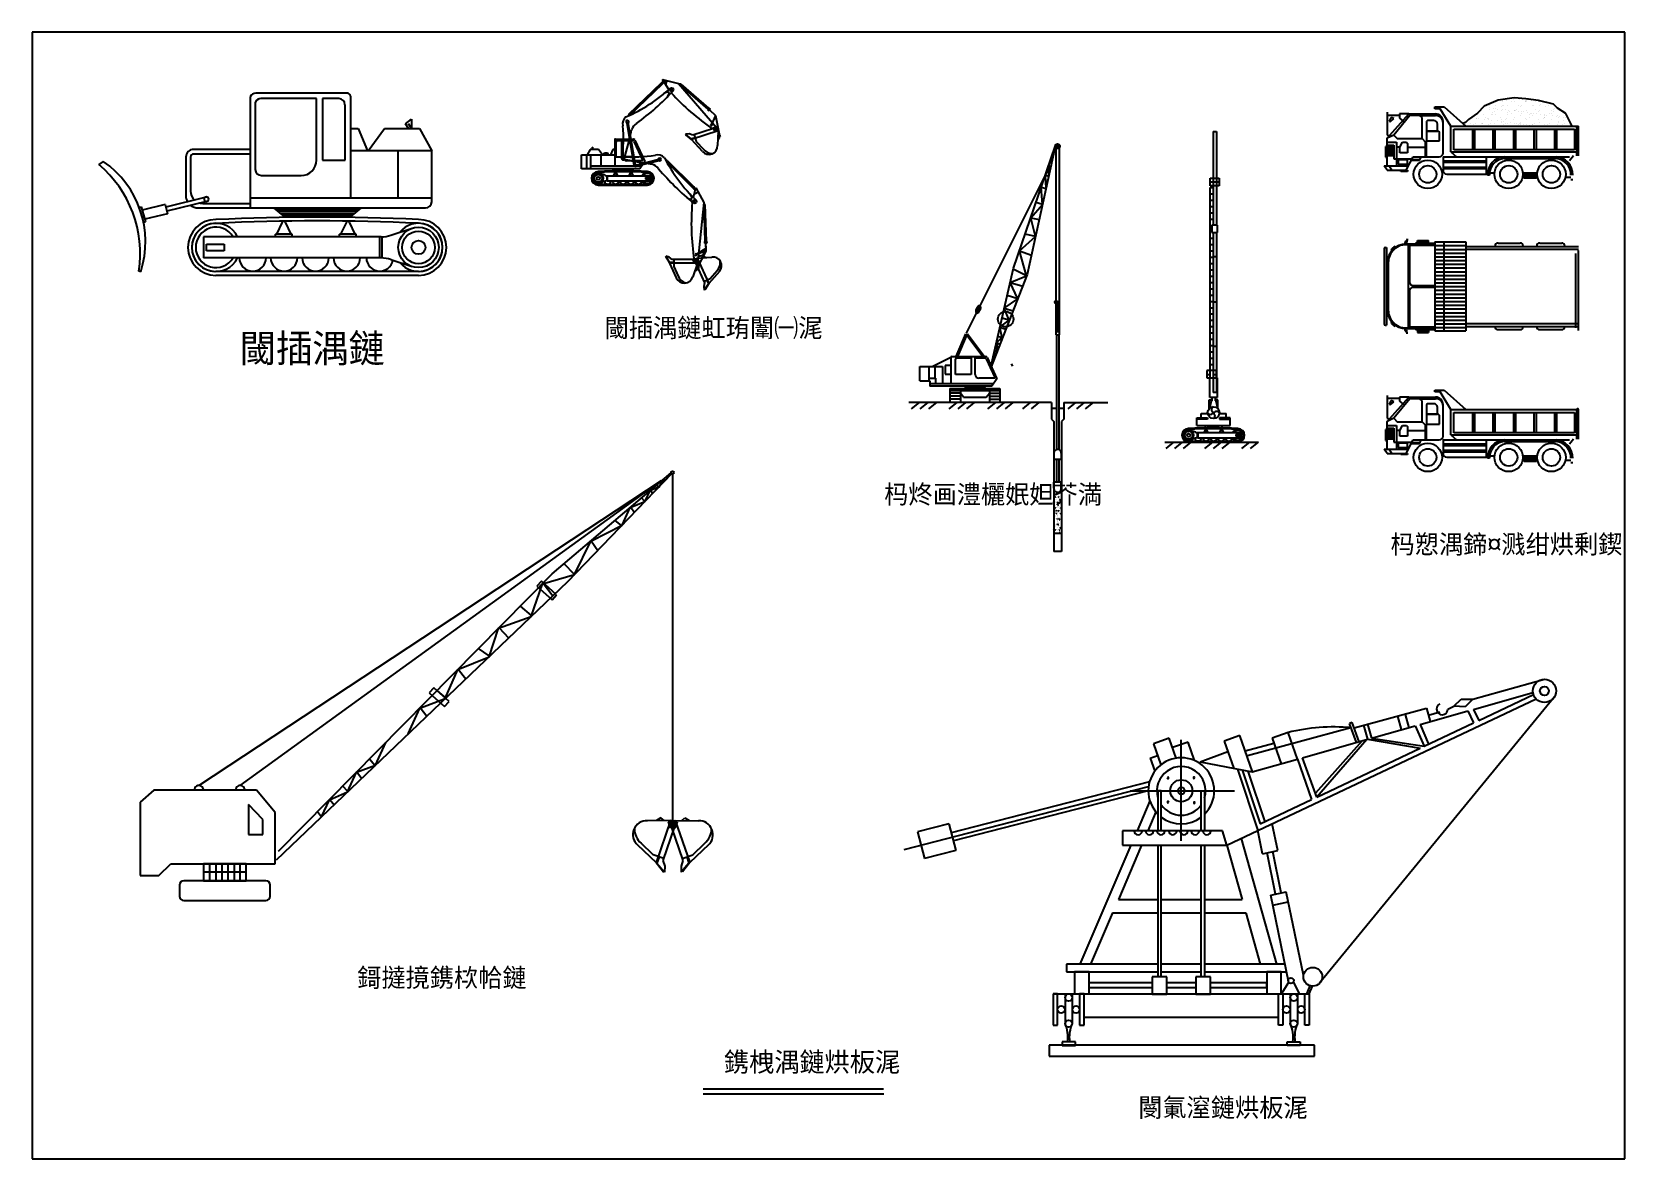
# Model space of a CAD drawing. Header units: metres. Extents: x 0 to 215, y 0 to 151.
import ezdxf

# ---------------------------------------------------------------- set-up
doc = ezdxf.new("R2010")
doc.units = ezdxf.units.M

msp = doc.modelspace()

# ---------------------------------------------------------------- texts
for s, height, p in [('閾插湡鏈虹珛闈㈠浘', 2.5, (76.87, 110.27)), ('閾插湡鏈', 3.75, (27.86, 106.9)), ('杩炵画澧欐姄妲芥満', 2.5, (114.4, 87.93)), ('杩愬湡鍗¤溅绀烘剰鍥', 2.5, (182.38, 81.23)), ('鎶撻摬鎸栨帢鏈', 2.5, (43.65, 23.08)), ('鎸栧湡鏈烘板浘', 2.6, (92.89, 11.71)), ('閿氭潌鏈烘板浘', 2.5, (148.51, 5.64))]:
    msp.add_text(s, height=height).set_placement(p)

# ---------------------------------------------------------------- linework, layer by layer
for p, q in [((213.84, 151.2), (0, 151.2)), ((0, 151.2), (0, 0)), ((213.84, 0), (213.84, 151.2)), ((80.12, 140.17), (84.52, 144.38)), ((84.5, 144.4), (84.64, 144.53)), ((84.5, 144.4), (84.65, 144.24)), ((84.63, 144.85), (86.79, 144.29)), ((85.51, 143.5), (84.63, 144.85)), ((84.64, 144.53), (84.79, 144.38)), ((84.65, 144.24), (84.79, 144.38)), ((84.66, 144.51), (84.73, 144.58)), ((84.73, 144.58), (84.98, 144.7)), ((84.73, 144.58), (84.84, 144.46)), ((84.77, 144.4), (84.84, 144.46)), ((84.98, 144.7), (84.84, 144.46)), ((85.09, 144.15), (85.27, 144.76)), ((86.79, 144.29), (91.93, 138.37)), ((29.29, 142.53), (29.29, 127.6)), ((42.33, 143.01), (30.04, 143.01)), ((38.18, 142.29), (30.73, 142.29)), ((38.18, 134.01), (38.18, 142.29)), ((39.01, 142.29), (39.01, 134.03)), ((41.19, 142.29), (39.01, 142.29)), ((42.75, 142.6), (42.75, 142.6)), ((42.75, 142.6), (42.75, 142.6)), ((42.75, 142.6), (42.75, 128.94)), ((80.25, 140.07), (84.63, 144.27)), ((85.23, 143.14), (84.83, 142.94)), ((85.29, 142.52), (85.49, 142.86)), ((85.99, 143.13), (85.91, 143.16)), ((87.11, 144.21), (86.96, 144.22)), ((86.96, 144.22), (86.99, 144.08)), ((87.11, 144.21), (87, 144.09)), ((87.01, 144.08), (90.71, 140.85)), ((87.11, 144.21), (90.82, 140.97)), ((198.99, 142.38), (196.85, 142.08)), ((198.79, 142.3), (198.79, 142.3)), ((200.57, 142.23), (198.99, 142.38)), ((199.65, 142.19), (199.65, 142.19)), ((200.16, 142.12), (200.16, 142.12)), ((202.26, 142.02), (200.57, 142.23)), ((29.97, 141.81), (29.97, 132.78)), ((42.02, 134.03), (42.02, 141.46)), ((80.12, 140.17), (80.11, 140.03)), ((80.11, 140.03), (80.25, 140.05)), ((80.12, 140.17), (80.24, 140.06)), ((80.2, 140.23), (80.31, 140.12)), ((90.86, 141.01), (90.67, 140.8)), ((90.67, 140.8), (90.86, 140.64)), ((90.86, 141.01), (91.04, 140.85)), ((91.04, 140.85), (90.86, 140.64)), ((90.95, 140.75), (91.76, 140.03)), ((91.76, 140.03), (91.21, 138.78)), ((91.76, 140.03), (92.28, 137.32)), ((181.93, 136.96), (184.86, 140.21)), ((181.94, 140.44), (181.94, 137.4)), ((183.6, 140.02), (181.94, 140.02)), ((184.96, 140), (182.85, 137.39)), ((183.6, 140.21), (183.6, 139.66)), ((184.86, 140.21), (183.6, 140.21)), ((184.86, 140.21), (188.43, 140.21)), ((186.33, 140), (184.96, 140)), ((186.65, 139.73), (186.33, 140)), ((186.33, 140), (188.43, 140)), ((188.31, 141.15), (189.59, 141.15)), ((188.31, 140.92), (188.31, 141.15)), ((189.06, 140.92), (188.31, 140.92)), ((190.49, 138.57), (189.06, 140.92)), ((189.59, 141.15), (192.5, 138.57)), ((194.04, 140.34), (192.86, 139.47)), ((194.95, 141.26), (194.04, 140.34)), ((194.1, 140.35), (194.1, 140.35)), ((194.37, 140.53), (194.37, 140.53)), ((194.82, 140.13), (194.82, 140.13)), ((196.85, 142.08), (194.95, 141.26)), ((195.63, 141.33), (195.63, 141.33)), ((195.63, 140.77), (195.63, 140.77)), ((195.64, 141.07), (195.64, 141.07)), ((195.95, 140.08), (195.95, 140.08)), ((196.06, 140.18), (196.06, 140.18)), ((196.08, 140.35), (196.08, 140.35)), ((196.16, 141), (196.16, 141)), ((196.35, 140.52), (196.35, 140.52)), ((196.45, 140.14), (196.45, 140.14)), ((196.49, 141.37), (196.49, 141.37)), ((196.49, 140.96), (196.49, 140.96)), ((196.59, 141.94), (196.59, 141.94)), ((196.7, 140.76), (196.7, 140.76)), ((197.25, 141.27), (197.25, 141.27)), ((197.34, 140.71), (197.34, 140.71)), ((197.35, 140.85), (197.35, 140.85)), ((197.37, 141.38), (197.37, 141.38)), ((197.38, 141.93), (197.38, 141.93)), ((197.6, 141.32), (197.6, 141.32)), ((197.87, 140.78), (197.87, 140.78)), ((198, 141.96), (198, 141.96)), ((198.05, 140.35), (198.05, 140.35)), ((198.11, 140.12), (198.11, 140.12)), ((198.15, 141.34), (198.15, 141.34)), ((198.2, 140.73), (198.2, 140.73)), ((198.32, 140.52), (198.32, 140.52)), ((198.57, 141.94), (198.57, 141.94)), ((198.61, 140.21), (198.61, 140.21)), ((198.84, 142.11), (198.84, 142.11)), ((198.97, 140.72), (198.97, 140.72)), ((199.01, 141.94), (199.01, 141.94)), ((199.06, 140.62), (199.06, 140.62)), ((199.16, 140.71), (199.16, 140.71)), ((199.27, 140.82), (199.27, 140.82)), ((199.58, 141.32), (199.58, 141.32)), ((199.58, 140.55), (199.58, 140.55)), ((199.82, 140.06), (199.82, 140.06)), ((199.86, 141.28), (199.86, 141.28)), ((199.91, 141.4), (199.91, 141.4)), ((199.91, 140.51), (199.91, 140.51)), ((200.03, 140.34), (200.03, 140.34)), ((200.3, 140.51), (200.3, 140.51)), ((200.46, 141.91), (200.46, 141.91)), ((200.49, 142.08), (200.49, 142.08)), ((200.55, 141.93), (200.55, 141.93)), ((200.58, 142.01), (200.58, 142.01)), ((200.63, 140.69), (200.63, 140.69)), ((200.67, 141.92), (200.67, 141.92)), ((200.77, 140.4), (200.77, 140.4)), ((200.81, 142.1), (200.81, 142.1)), ((201.07, 140.16), (201.07, 140.16)), ((201.18, 140.26), (201.18, 140.26)), ((201.29, 140.33), (201.29, 140.33)), ((201.36, 141.96), (201.36, 141.96)), ((201.45, 140.07), (201.45, 140.07)), ((201.49, 141.29), (201.49, 141.29)), ((201.56, 141.32), (201.56, 141.32)), ((201.62, 140.28), (201.62, 140.28)), ((201.82, 140.84), (201.82, 140.84)), ((201.87, 141.89), (201.87, 141.89)), ((202.01, 140.34), (202.01, 140.34)), ((202.2, 141.85), (202.2, 141.85)), ((204.25, 141.51), (202.26, 142.02)), ((202.28, 140.51), (202.28, 140.51)), ((202.34, 140.63), (202.34, 140.63)), ((202.37, 141.35), (202.37, 141.35)), ((202.38, 141.86), (202.38, 141.86)), ((202.48, 141.46), (202.48, 141.46)), ((202.48, 140.17), (202.48, 140.17)), ((202.52, 141.93), (202.52, 141.93)), ((203, 140.1), (203, 140.1)), ((203.07, 141.74), (203.07, 141.74)), ((203.11, 140.05), (203.11, 140.05)), ((203.15, 141.27), (203.15, 141.27)), ((203.33, 140.06), (203.33, 140.06)), ((203.54, 141.31), (203.54, 141.31)), ((203.58, 141.67), (203.58, 141.67)), ((203.72, 140.28), (203.72, 140.28)), ((203.97, 140.64), (203.97, 140.64)), ((203.99, 140.34), (203.99, 140.34)), ((204.81, 141), (204.25, 141.51)), ((204.25, 140.51), (204.25, 140.51)), ((204.28, 140.79), (204.28, 140.79)), ((204.39, 140.9), (204.39, 140.9)), ((205.94, 140.29), (204.81, 141)), ((204.82, 139.98), (204.82, 139.98)), ((206.75, 138.57), (205.94, 140.29)), ((42.75, 138.28), (43.78, 138.28)), ((43.78, 138.28), (45.03, 135.27)), ((45.14, 135.27), (47.32, 138.28)), ((47.32, 138.28), (52, 138.28)), ((50.13, 138.9), (50.96, 139.52)), ((50.54, 138.28), (50.13, 138.9)), ((50.96, 138.28), (50.54, 138.9)), ((50.96, 139.52), (50.96, 138.28)), ((52, 138.28), (53.66, 135.27)), ((80.84, 133.32), (79.89, 138.98)), ((79.97, 138.67), (80.13, 138.7)), ((81, 133.37), (80.05, 139.01)), ((92.1, 137.94), (88.55, 136.79)), ((91.5, 138.25), (88.72, 137.36)), ((91.45, 138.34), (91.98, 138.51)), ((91.5, 138.25), (91.45, 138.34)), ((91.79, 138.56), (92.17, 138.12)), ((92.1, 137.94), (92.03, 135.99)), ((158.55, 137.85), (158.55, 125.3)), ((158.55, 137.85), (159, 137.85)), ((159, 137.85), (159, 125.3)), ((182.48, 139.76), (182.2, 139.27)), ((182.2, 139.27), (182.35, 139.17)), ((182.35, 139.17), (182.82, 139.6)), ((182.82, 139.6), (182.48, 139.76)), ((183.6, 139.66), (184.26, 139.13)), ((186.65, 136.9), (186.65, 139.73)), ((187.2, 139.09), (187.2, 137.91)), ((188.71, 137.91), (187.2, 137.91)), ((187.2, 137.91), (187.2, 136.6)), ((187.2, 137.91), (188.68, 137.91)), ((188.18, 139.34), (187.45, 139.34)), ((188.68, 137.91), (188.68, 138.84)), ((189.43, 139), (189.43, 139.21)), ((189.43, 134.98), (189.43, 139)), ((190.49, 135.15), (190.49, 138.57)), ((190.49, 138.57), (207.62, 138.57)), ((190.9, 138.17), (207.07, 138.17)), ((190.9, 135.42), (190.9, 138.17)), ((192.45, 139.07), (192.1, 138.92)), ((192.18, 138.94), (192.18, 138.94)), ((192.86, 139.47), (192.45, 139.07)), ((193.07, 138.97), (193.07, 138.97)), ((193.35, 139.73), (193.35, 139.73)), ((193.37, 138.17), (193.37, 135.42)), ((193.59, 138.76), (193.59, 138.76)), ((193.65, 138.17), (193.65, 135.42)), ((193.85, 138.93), (193.85, 138.93)), ((193.87, 139.66), (193.87, 139.66)), ((193.92, 139.57), (193.92, 139.57)), ((194.2, 139.62), (194.2, 139.62)), ((194.65, 138.88), (194.65, 138.88)), ((194.76, 138.99), (194.76, 138.99)), ((194.78, 138.91), (194.78, 138.91)), ((195.06, 139.5), (195.06, 139.5)), ((195.11, 139.74), (195.11, 139.74)), ((195.39, 139.57), (195.39, 139.57)), ((195.56, 138.76), (195.56, 138.76)), ((195.57, 139.44), (195.57, 139.44)), ((195.59, 139.55), (195.59, 139.55)), ((195.83, 138.93), (195.83, 138.93)), ((195.91, 139.39), (195.91, 139.39)), ((196.12, 138.17), (196.12, 135.42)), ((196.41, 138.92), (196.41, 138.92)), ((196.41, 138.17), (196.41, 135.42)), ((196.77, 139.28), (196.77, 139.28)), ((197.09, 139.73), (197.09, 139.73)), ((197.28, 139.21), (197.28, 139.21)), ((197.3, 139.48), (197.3, 139.48)), ((197.3, 139.01), (197.3, 139.01)), ((197.54, 138.76), (197.54, 138.76)), ((197.61, 139.17), (197.61, 139.17)), ((197.81, 138.93), (197.81, 138.93)), ((197.86, 139.52), (197.86, 139.52)), ((197.97, 139.63), (197.97, 139.63)), ((198.07, 138.9), (198.07, 138.9)), ((198.48, 139.05), (198.48, 139.05)), ((198.88, 138.17), (198.88, 135.42)), ((198.93, 139.49), (198.93, 139.49)), ((198.99, 138.99), (198.99, 138.99)), ((199.07, 139.73), (199.07, 139.73)), ((199.17, 138.17), (199.17, 135.42)), ((199.32, 138.94), (199.32, 138.94)), ((199.52, 138.75), (199.52, 138.75)), ((199.76, 138.96), (199.76, 138.96)), ((199.78, 138.83), (199.78, 138.83)), ((199.79, 138.92), (199.79, 138.92)), ((199.88, 139.07), (199.88, 139.07)), ((200.19, 138.83), (200.19, 138.83)), ((200.51, 139.65), (200.51, 139.65)), ((200.59, 139.47), (200.59, 139.47)), ((200.7, 138.76), (200.7, 138.76)), ((201.03, 138.72), (201.03, 138.72)), ((201.05, 139.73), (201.05, 139.73)), ((201.41, 138.84), (201.41, 138.84)), ((201.5, 138.75), (201.5, 138.75)), ((201.64, 138.17), (201.64, 135.42)), ((201.76, 138.92), (201.76, 138.92)), ((201.9, 138.6), (201.9, 138.6)), ((201.92, 138.17), (201.92, 135.42)), ((202.3, 139.41), (202.3, 139.41)), ((202.42, 139.09), (202.42, 139.09)), ((202.98, 139.6), (202.98, 139.6)), ((203.02, 139.72), (203.02, 139.72)), ((203.07, 138.82), (203.07, 138.82)), ((203.09, 139.71), (203.09, 139.71)), ((203.47, 138.75), (203.47, 138.75)), ((203.74, 138.92), (203.74, 138.92)), ((203.93, 139.42), (203.93, 139.42)), ((204.19, 139.95), (204.19, 139.95)), ((204.39, 138.17), (204.39, 135.42)), ((204.68, 138.17), (204.68, 135.42)), ((204.71, 139.88), (204.71, 139.88)), ((204.78, 138.76), (204.78, 138.76)), ((204.88, 139.04), (204.88, 139.04)), ((205, 139.72), (205, 139.72)), ((205, 139.15), (205, 139.15)), ((205.04, 139.83), (205.04, 139.83)), ((205.45, 138.74), (205.45, 138.74)), ((205.59, 139.4), (205.59, 139.4)), ((205.63, 139.73), (205.63, 139.73)), ((205.72, 138.91), (205.72, 138.91)), ((205.9, 139.72), (205.9, 139.72)), ((206.41, 138.77), (206.41, 138.77)), ((207.07, 138.17), (207.07, 135.42)), ((207.39, 134.58), (207.39, 138.57)), ((207.62, 134.58), (207.62, 138.57)), ((75.38, 135.6), (75.18, 135.75)), ((75.18, 135.75), (75.18, 135.45)), ((78.23, 136.74), (78.23, 133.19)), ((78.33, 136.84), (80.74, 136.84)), ((78.41, 134.42), (78.41, 136.46)), ((78.61, 136.66), (79.14, 136.66)), ((79.14, 136.66), (79.14, 134.42)), ((79.16, 134.18), (79.4, 136.69)), ((79.34, 134.42), (79.34, 136.66)), ((79.34, 136.66), (80.63, 136.66)), ((80.81, 136.54), (82.02, 133.92)), ((80.93, 136.72), (82.25, 133.84)), ((88.24, 137.53), (87.74, 137.52)), ((88.5, 136.86), (87.74, 137.52)), ((88.55, 136.79), (87.77, 137.41)), ((88.72, 137.36), (88.24, 137.53)), ((89.02, 137.02), (88.5, 136.86)), ((89.99, 135.2), (88.55, 136.79)), ((88.9, 137.42), (89.18, 136.53)), ((89.18, 136.53), (90.14, 135.5)), ((92.3, 137.11), (92.06, 136.76)), ((92.09, 137.74), (92.44, 137.19)), ((131.75, 119.51), (137.38, 135.87)), ((137.38, 135.87), (133.61, 118.68)), ((137.46, 135.66), (137.46, 110.57)), ((137.91, 135.66), (137.91, 110.57)), ((181.93, 136.04), (181.74, 135.85)), ((181.74, 134.4), (181.74, 135.85)), ((181.84, 135.95), (181.84, 134.49)), ((182.85, 137.39), (181.93, 136.96)), ((181.93, 133.24), (181.93, 136.96)), ((181.93, 136.41), (183.17, 136.41)), ((181.93, 136.04), (182.84, 136.04)), ((181.94, 137.4), (182.44, 137.2)), ((182.02, 136.04), (182.02, 134.58)), ((182.11, 136.04), (182.11, 134.58)), ((182.2, 136.04), (182.2, 134.58)), ((182.29, 136.04), (182.29, 134.58)), ((182.39, 136.04), (182.39, 134.58)), ((182.48, 136.04), (182.48, 134.58)), ((182.57, 136.04), (182.57, 134.58)), ((182.66, 136.04), (182.66, 134.58)), ((182.75, 136.04), (182.75, 134.58)), ((182.84, 136.04), (182.84, 134.19)), ((182.85, 137.39), (183.27, 136.9)), ((183.17, 136.41), (183.17, 133.24)), ((183.62, 135.74), (183.17, 135.74)), ((183.27, 136.9), (186.65, 136.9)), ((183.62, 135.74), (184, 136.41)), ((183.62, 134.98), (183.62, 135.74)), ((184, 136.41), (184.52, 136.41)), ((184.52, 136.41), (184.65, 136.26)), ((184.65, 136.26), (184.65, 134.98)), ((184.65, 135.74), (187.02, 135.74)), ((186.65, 136.9), (187.02, 136.48)), ((187.02, 136.48), (187.02, 134.48)), ((187.2, 134.48), (187.2, 136.6)), ((187.2, 136.6), (188.96, 136.6)), ((188.96, 136.6), (188.96, 137.66)), ((9.56, 133.84), (8.97, 133.43)), ((20.65, 134.43), (20.65, 129.25)), ((21.27, 134.43), (21.27, 129.87)), ((29.29, 135.46), (21.68, 135.46)), ((29.29, 134.84), (21.68, 134.84)), ((39.01, 134.03), (42.02, 134.03)), ((53.66, 135.27), (42.75, 135.27)), ((49.12, 135.27), (49.12, 128.94)), ((53.66, 128.42), (53.66, 135.27)), ((73.75, 132.86), (73.75, 134.72)), ((73.75, 134.72), (78.23, 134.72)), ((74.48, 132.86), (74.48, 134.72)), ((74.93, 135.45), (74.53, 134.72)), ((76.06, 135.45), (74.93, 135.45)), ((75.03, 132.86), (75.03, 134.72)), ((75.18, 135.45), (75.28, 135.6)), ((75.28, 135.45), (75.38, 135.6)), ((76.59, 134.72), (76.06, 135.45)), ((76.34, 134.72), (76.34, 133.19)), ((76.87, 134.95), (76.69, 134.72)), ((77.25, 134.95), (76.87, 134.95)), ((77.4, 134.72), (77.25, 134.95)), ((77.98, 135.45), (77.68, 134.72)), ((78.23, 135.45), (77.98, 135.45)), ((79.14, 134.42), (78.41, 134.42)), ((79.23, 134.54), (81.75, 134.47)), ((79.23, 134.54), (81.75, 134.47)), ((82.02, 133.92), (79.84, 133.92)), ((81.03, 133.34), (84.32, 134.18)), ((81.03, 133.34), (84.32, 134.18)), ((81.09, 133.19), (84.38, 134.03)), ((81.09, 133.19), (84.38, 134.03)), ((82.25, 133.84), (81.58, 132.86)), ((83.76, 134.03), (83.8, 133.87)), ((83.76, 134.03), (83.8, 133.87)), ((85.28, 133.97), (85.13, 133.98)), ((85.13, 133.98), (85.15, 133.84)), ((85.28, 133.97), (85.13, 133.98)), ((85.13, 133.98), (85.15, 133.84)), ((85.28, 133.97), (85.16, 133.85)), ((85.28, 133.97), (85.16, 133.85)), ((85.18, 133.84), (88.71, 130.32)), ((85.18, 133.84), (88.71, 130.32)), ((85.34, 133.89), (85.22, 133.78)), ((85.34, 133.89), (85.22, 133.78)), ((85.28, 133.97), (88.83, 130.44)), ((85.28, 133.97), (88.83, 130.44)), ((136.56, 133.5), (137.08, 134.54)), ((181.93, 134.58), (181.74, 134.4)), ((181.74, 134.4), (181.93, 134.31)), ((182.84, 134.58), (181.93, 134.58)), ((182.84, 134.19), (185.3, 134.19)), ((184.68, 134.04), (183.42, 134.04)), ((183.42, 134.04), (183.42, 133.47)), ((184.65, 134.98), (183.62, 134.98)), ((184.5, 132.66), (185.43, 134.48)), ((184.68, 133.47), (184.68, 134.04)), ((186.27, 133.96), (185.21, 133.96)), ((186.32, 134.07), (185.25, 134.07)), ((185.43, 134.48), (188.93, 134.48)), ((186.27, 133.96), (186.49, 134.48)), ((189.43, 134.48), (189.43, 132.65)), ((189.43, 134.48), (206.4, 134.48)), ((189.43, 133.94), (195.26, 133.94)), ((189.43, 133.74), (195.26, 133.74)), ((190.49, 135.15), (191.25, 134.48)), ((190.49, 135.15), (207.62, 135.15)), ((207.07, 135.42), (190.9, 135.42)), ((195.26, 132.15), (195.26, 134.48)), ((197.65, 134.24), (204.6, 134.24)), ((206.93, 134.58), (206.4, 133.91)), ((30.79, 131.95), (36.12, 131.95)), ((81.58, 132.86), (73.75, 132.86)), ((81.8, 133.19), (75.03, 133.19)), ((76.92, 131.98), (76.22, 132.21)), ((77.2, 131.24), (77.2, 131.92)), ((77.23, 131.92), (83.01, 131.92)), ((77.27, 131.24), (77.27, 131.92)), ((77.88, 132.86), (78.25, 132.56)), ((77.93, 132.82), (80.68, 132.82)), ((78.02, 132.75), (80.6, 132.75)), ((78.04, 131.92), (78.04, 132.01)), ((78.04, 132.01), (78.59, 132.01)), ((78.27, 132.41), (78.08, 132.01)), ((78.1, 132.69), (80.51, 132.69)), ((78.19, 132.62), (80.43, 132.62)), ((78.36, 132.41), (78.55, 132.01)), ((78.59, 131.92), (78.59, 132.01)), ((80.13, 132.01), (80.67, 132.01)), ((80.13, 131.92), (80.13, 132.01)), ((80.36, 132.41), (80.17, 132.01)), ((80.73, 132.86), (80.36, 132.56)), ((80.45, 132.41), (80.64, 132.01)), ((80.67, 131.92), (80.67, 132.01)), ((80.84, 133.32), (81, 133.35)), ((80.84, 133.32), (80.95, 133.23)), ((80.95, 133.23), (81.01, 133.35)), ((81.03, 133.34), (80.95, 133.23)), ((81.03, 133.34), (80.95, 133.23)), ((80.95, 133.23), (81.08, 133.17)), ((80.95, 133.23), (81.08, 133.17)), ((81.03, 133.34), (81.07, 133.18)), ((81.03, 133.34), (81.07, 133.18)), ((82.34, 131.69), (82.34, 131.47)), ((82.91, 131.69), (82.34, 131.69)), ((82.34, 131.47), (82.91, 131.47)), ((82.91, 131.47), (82.91, 131.69)), ((83.01, 131.92), (83.01, 131.24)), ((125.44, 110.81), (136.36, 132.65)), ((136.14, 130.23), (136.05, 132)), ((136.05, 132), (136.5, 131.87)), ((136.5, 131.87), (136.56, 133.5)), ((158.19, 130.56), (158.19, 131.58)), ((158.19, 131.58), (159.37, 131.58)), ((159.37, 131.58), (159.37, 130.56)), ((181.93, 132.66), (181.53, 133.24)), ((181.53, 133.24), (184.74, 133.24)), ((181.93, 132.66), (184.5, 132.66)), ((182.57, 132.66), (182.17, 133.24)), ((183.42, 133.47), (184.68, 133.47)), ((183.75, 132.66), (184.66, 132.66)), ((183.75, 132.5), (183.75, 132.66)), ((184.66, 132.5), (183.75, 132.5)), ((184.66, 132.66), (184.66, 132.5)), ((189.43, 133.08), (195.26, 133.08)), ((189.43, 132.88), (195.26, 132.88)), ((189.93, 132.15), (195.26, 132.15)), ((195.65, 132.01), (195.41, 132.01)), ((195.66, 132.32), (196.35, 132.32)), ((200.15, 132.32), (202.09, 132.32)), ((200.27, 132.32), (200.27, 131.63)), ((200.27, 132.28), (201.97, 132.28)), ((200.27, 132.15), (201.97, 132.15)), ((200.27, 132.02), (201.97, 132.02)), ((200.27, 131.89), (201.97, 131.89)), ((200.27, 131.76), (201.97, 131.76)), ((200.27, 131.63), (201.97, 131.63)), ((201.97, 132.32), (201.97, 131.63)), ((205.89, 131.75), (206.58, 131.75)), ((206.6, 131.44), (206.84, 131.44)), ((76.01, 130.8), (82.61, 130.8)), ((76.01, 130.67), (82.61, 130.67)), ((76.92, 131.19), (76.22, 130.96)), ((77.23, 131.24), (83.01, 131.24)), ((88.58, 129.08), (88.35, 129.46)), ((88.58, 129.08), (88.35, 129.46)), ((88.85, 130.46), (88.7, 130.3)), ((88.85, 130.46), (88.7, 130.3)), ((88.7, 130.3), (88.83, 130.17)), ((88.7, 130.3), (88.83, 130.17)), ((88.8, 129.04), (89.12, 130.3)), ((88.8, 129.04), (89.12, 130.3)), ((88.98, 130.32), (88.83, 130.17)), ((88.98, 130.32), (88.83, 130.17)), ((88.85, 130.46), (88.98, 130.32)), ((88.85, 130.46), (88.98, 130.32)), ((88.85, 130.19), (88.92, 130.12)), ((88.85, 130.19), (88.92, 130.12)), ((89.03, 130.24), (88.92, 130.12)), ((89.03, 130.24), (88.92, 130.12)), ((89.16, 129.99), (88.92, 130.12)), ((89.16, 129.99), (88.92, 130.12)), ((88.92, 129.49), (89.48, 129.77)), ((88.92, 129.49), (89.48, 129.77)), ((88.97, 130.3), (89.03, 130.24)), ((88.97, 130.3), (89.03, 130.24)), ((89.03, 130.24), (89.16, 129.99)), ((89.03, 130.24), (89.16, 129.99)), ((89.12, 130.3), (90.18, 128.34)), ((89.12, 130.3), (90.18, 128.34)), ((135.67, 128.08), (135.49, 130.4)), ((135.49, 130.4), (136.14, 130.23)), ((159.37, 131.07), (158.19, 131.07)), ((159.37, 130.56), (158.19, 130.56)), ((158.19, 104.79), (158.19, 130.33)), ((158.19, 130.33), (158.55, 130.33)), ((158.19, 129.49), (158.55, 129.49)), ((14.38, 127.69), (14.66, 127.76)), ((14.66, 127.76), (15.24, 125.72)), ((17.88, 128.08), (14.79, 127.32)), ((17.88, 128.08), (18.18, 126.83)), ((23.39, 129.06), (17.96, 127.73)), ((23.44, 128.46), (18.1, 127.15)), ((22.3, 127.6), (52.83, 127.6)), ((22.92, 128.22), (29.29, 128.22)), ((29.29, 128.94), (53.66, 128.94)), ((32.42, 127.6), (33.95, 126.35)), ((43.98, 127.43), (32.62, 127.43)), ((43.62, 127.15), (32.97, 127.15)), ((44.18, 127.6), (42.65, 126.35)), ((87.96, 128.97), (88.31, 128.8)), ((87.96, 128.97), (88.31, 128.8)), ((88.62, 128.32), (88.64, 128.4)), ((88.62, 128.32), (88.64, 128.4)), ((90.18, 128.34), (89.37, 120.54)), ((90.18, 128.34), (89.37, 120.54)), ((90.25, 128.16), (90.17, 128.05)), ((90.25, 128.16), (90.17, 128.05)), ((90.34, 128.06), (90.18, 128.05)), ((90.34, 128.06), (90.18, 128.05)), ((90.18, 128.03), (90.34, 123.12)), ((90.18, 128.03), (90.34, 123.12)), ((90.34, 128.06), (90.25, 128.16)), ((90.34, 128.06), (90.25, 128.16)), ((90.34, 128.06), (90.51, 123.13)), ((90.34, 128.06), (90.51, 123.13)), ((134.07, 126.26), (135.67, 128.08)), ((135.67, 128.08), (134.78, 128.33)), ((158.19, 128.64), (158.55, 128.64)), ((158.19, 127.79), (158.55, 127.79)), ((15.24, 125.72), (14.96, 125.66)), ((18.18, 126.83), (15.13, 126.08)), ((33.59, 125.71), (32.82, 124.08)), ((43.27, 126.86), (33.33, 126.86)), ((42.92, 126.58), (33.68, 126.58)), ((33.96, 125.71), (34.74, 124.08)), ((42.2, 125.71), (41.43, 124.08)), ((42.58, 125.71), (43.35, 124.08)), ((134.73, 123.79), (134.07, 126.26)), ((134.07, 126.26), (135.23, 126.07)), ((158.19, 126.94), (158.55, 126.94)), ((158.19, 126.09), (158.55, 126.09)), ((158.38, 125.3), (158.38, 124.29)), ((159.15, 125.3), (158.38, 125.3)), ((159.15, 124.29), (159.15, 125.3)), ((23.01, 123.72), (23.01, 120.89)), ((46.87, 123.72), (23.01, 123.72)), ((23.42, 121.85), (23.42, 122.75)), ((23.42, 122.75), (25.79, 122.75)), ((25.79, 122.75), (25.79, 121.85)), ((32.66, 123.72), (32.66, 124.08)), ((34.9, 124.08), (32.66, 124.08)), ((34.9, 123.72), (34.9, 124.08)), ((41.27, 123.72), (41.27, 124.08)), ((43.51, 124.08), (41.27, 124.08)), ((43.51, 123.72), (43.51, 124.08)), ((46.71, 120.89), (46.71, 123.72)), ((47, 120.89), (47, 123.72)), ((48.16, 123.93), (51.03, 124.88)), ((90.56, 123.13), (90.28, 123.12)), ((90.56, 123.13), (90.28, 123.12)), ((90.28, 123.12), (90.29, 122.87)), ((90.28, 123.12), (90.29, 122.87)), ((90.57, 122.88), (90.29, 122.87)), ((90.57, 122.88), (90.29, 122.87)), ((90.43, 122.88), (90.46, 121.79)), ((90.43, 122.88), (90.45, 122.16)), ((90.56, 123.13), (90.57, 122.88)), ((90.56, 123.13), (90.57, 122.88)), ((132.56, 121.85), (134.73, 123.79)), ((134.73, 123.79), (133.33, 124.09)), ((158.19, 123.55), (158.55, 123.55)), ((158.38, 124.29), (159.15, 124.29)), ((158.55, 124.29), (158.55, 102.83)), ((159, 124.29), (159, 102.83)), ((188.31, 122.76), (184.48, 122.76)), ((184.6, 123.47), (184.54, 122.97)), ((184.54, 122.97), (184.57, 122.97)), ((184.62, 123.47), (184.57, 122.97)), ((184.6, 123.47), (184.62, 123.47)), ((184.74, 122.76), (184.74, 111.41)), ((184.94, 122.76), (184.94, 117.7)), ((185.92, 122.89), (185.99, 122.89)), ((185.99, 123.25), (187.49, 123.25)), ((185.99, 122.76), (185.99, 123.25)), ((186.24, 122.76), (186.24, 123.25)), ((186.49, 122.76), (186.49, 123.25)), ((186.74, 122.76), (186.74, 123.25)), ((186.99, 122.76), (186.99, 123.25)), ((187.24, 122.76), (187.24, 123.25)), ((187.49, 122.76), (187.49, 123.25)), ((187.49, 122.89), (188.31, 122.89)), ((188.31, 123.05), (188.31, 111.11)), ((188.31, 123.05), (192.51, 123.05)), ((189.56, 123.05), (189.56, 111.11)), ((192.51, 123.05), (192.51, 111.11)), ((196.82, 122.89), (199.79, 122.89)), ((202.41, 122.89), (205.38, 122.89)), ((46.87, 120.89), (23.01, 120.89)), ((25.79, 121.85), (23.42, 121.85)), ((48.16, 120.68), (51.03, 119.73)), ((85.55, 120.99), (85.07, 121.13)), ((85.59, 120.27), (85.07, 121.13)), ((85.61, 120.19), (85.07, 121.02)), ((85.95, 120.68), (85.55, 120.99)), ((88.87, 120.68), (85.95, 120.68)), ((86.14, 120.68), (86.14, 119.75)), ((88.76, 120.66), (89.31, 120.85)), ((88.99, 120.16), (88.76, 120.66)), ((88.86, 120.77), (89.4, 120.77)), ((90.45, 122.16), (89.18, 121.35)), ((90.46, 121.79), (89.18, 121.35)), ((90.46, 121.8), (89.24, 119.47)), ((89.31, 120.85), (91.26, 121.01)), ((89.31, 120.85), (90.86, 117.45)), ((89.4, 120.77), (89.34, 120.19)), ((89.51, 121.14), (90.02, 121.28)), ((90.45, 122.16), (89.97, 121.1)), ((90.11, 121.14), (90.49, 120.95)), ((133.53, 118.48), (132.56, 121.85)), ((132.56, 121.85), (134.18, 121.28)), ((158.19, 122.7), (158.55, 122.7)), ((158.19, 121.86), (158.55, 121.86)), ((158.19, 121.01), (158.55, 121.01)), ((158.55, 121.11), (159, 121.11)), ((181.55, 122.14), (181.55, 112.03)), ((181.7, 122.29), (181.83, 122.29)), ((181.83, 122.29), (181.83, 111.88)), ((182.53, 121.8), (182.46, 121.87)), ((183.08, 122.33), (183.01, 122.4)), ((188.31, 122.55), (184.94, 122.55)), ((188.31, 122.55), (192.51, 122.55)), ((188.31, 122.05), (192.51, 122.05)), ((188.31, 121.55), (192.51, 121.55)), ((188.31, 121.05), (192.51, 121.05)), ((192.51, 122.45), (207.64, 122.45)), ((192.51, 122.08), (207.64, 122.08)), ((207.26, 111.51), (207.26, 121.5)), ((207.64, 111.14), (207.64, 121.88)), ((14.58, 119.05), (14.33, 119.12)), ((51.88, 119.08), (24.68, 119.08)), ((51.88, 118.56), (24.68, 118.56)), ((86.14, 120.27), (85.59, 120.27)), ((89.34, 120.19), (85.61, 120.19)), ((86.5, 118.23), (85.61, 120.19)), ((86.14, 119.75), (86.74, 118.47)), ((89.34, 120.19), (88.69, 118.36)), ((89.28, 119.35), (88.95, 119.08)), ((89.07, 120.22), (88.99, 120.16)), ((89.07, 120.22), (90.28, 117.56)), ((89.16, 119.68), (89.28, 119.35)), ((89.53, 119.89), (89.44, 119.38)), ((92.28, 119.07), (90.86, 117.45)), ((91.04, 118.12), (91.96, 119.19)), ((128.66, 106.07), (131.75, 119.51)), ((133.61, 118.68), (128.66, 106.07)), ((131.31, 117.58), (133.53, 118.48)), ((133.53, 118.48), (131.72, 119.37)), ((158.19, 120.16), (158.55, 120.16)), ((158.19, 119.31), (158.55, 119.31)), ((158.19, 118.46), (158.55, 118.46)), ((181.98, 120.26), (181.98, 113.91)), ((182.08, 120.26), (182.08, 113.91)), ((188.31, 120.55), (192.51, 120.55)), ((188.31, 120.05), (192.51, 120.05)), ((188.31, 119.55), (192.51, 119.55)), ((188.31, 119.05), (192.51, 119.05)), ((188.31, 118.55), (192.51, 118.55)), ((90.28, 117.56), (90.17, 117.06)), ((90.17, 117.06), (90.23, 116.57)), ((90.2, 117.73), (91.04, 118.12)), ((90.8, 117.4), (90.23, 116.57)), ((90.86, 117.45), (90.34, 116.61)), ((90.57, 117.9), (90.8, 117.4)), ((132.33, 115.43), (131.31, 117.58)), ((131.31, 117.58), (133, 117.12)), ((158.19, 117.62), (158.55, 117.62)), ((158.19, 116.77), (158.55, 116.77)), ((184.94, 116.46), (184.94, 111.41)), ((185.44, 117.2), (188.31, 117.2)), ((185.44, 116.96), (188.31, 116.96)), ((188.31, 118.05), (192.51, 118.05)), ((188.31, 117.55), (192.51, 117.55)), ((188.31, 117.05), (192.51, 117.05)), ((188.31, 116.55), (192.51, 116.55)), ((130.52, 114.15), (132.33, 115.43)), ((131.19, 112.53), (130.52, 114.15)), ((130.52, 114.15), (131.7, 113.81)), ((132.33, 115.43), (130.91, 115.87)), ((137.69, 114.97), (137.69, 111.04)), ((158.19, 115.92), (158.55, 115.92)), ((158.19, 115.07), (158.55, 115.07)), ((158.19, 114.22), (158.55, 114.22)), ((158.55, 115.01), (159, 115.01)), ((188.31, 116.05), (192.51, 116.05)), ((188.31, 115.55), (192.51, 115.55)), ((188.31, 115.05), (192.51, 115.05)), ((188.31, 114.55), (192.51, 114.55)), ((129.93, 111.59), (131.19, 112.53)), ((131.19, 112.53), (130.21, 112.83)), ((158.19, 113.38), (158.55, 113.38)), ((158.19, 112.53), (158.55, 112.53)), ((182.53, 112.36), (182.46, 112.29)), ((188.31, 114.05), (192.51, 114.05)), ((188.31, 113.55), (192.51, 113.55)), ((188.31, 113.05), (192.51, 113.05)), ((188.31, 112.55), (192.51, 112.55)), ((188.31, 112.05), (192.51, 112.05)), ((192.51, 112.09), (207.64, 112.09)), ((124.05, 107.67), (125.36, 110.73)), ((124.3, 107.67), (125.6, 110.73)), ((125.36, 110.73), (127.64, 107.67)), ((125.6, 110.73), (127.88, 107.67)), ((129.46, 109.54), (130.26, 110.16)), ((130.26, 110.16), (129.64, 110.35)), ((130.26, 110.16), (129.93, 111.59)), ((129.93, 111.59), (130.72, 111.33)), ((137.46, 111.04), (137.91, 111.04)), ((137.46, 110.57), (137.91, 110.57)), ((137.54, 110.57), (137.54, 95.17)), ((137.84, 110.57), (137.84, 95.17)), ((158.19, 111.68), (158.55, 111.68)), ((158.19, 110.83), (158.55, 110.83)), ((158.19, 109.98), (158.55, 109.98)), ((181.7, 111.88), (181.83, 111.88)), ((183.08, 111.83), (183.01, 111.76)), ((184.48, 111.41), (188.31, 111.41)), ((184.6, 110.69), (184.54, 111.19)), ((184.54, 111.19), (184.57, 111.19)), ((184.62, 110.69), (184.57, 111.19)), ((184.6, 110.69), (184.62, 110.69)), ((188.31, 111.61), (184.94, 111.61)), ((185.92, 111.28), (185.99, 111.28)), ((185.99, 111.41), (185.99, 110.91)), ((185.99, 110.91), (187.49, 110.91)), ((186.24, 111.41), (186.24, 110.91)), ((186.49, 111.41), (186.49, 110.91)), ((186.74, 111.41), (186.74, 110.91)), ((186.99, 111.41), (186.99, 110.91)), ((187.24, 111.41), (187.24, 110.91)), ((187.49, 111.41), (187.49, 110.91)), ((187.49, 111.28), (188.31, 111.28)), ((188.31, 111.55), (192.51, 111.55)), ((188.31, 111.11), (192.51, 111.11)), ((192.51, 111.71), (207.64, 111.71)), ((196.82, 111.28), (199.79, 111.28)), ((202.41, 111.28), (205.38, 111.28)), ((123.47, 107.67), (128.02, 107.67)), ((129.04, 107.72), (129.26, 107.6)), ((129.15, 108.2), (129.68, 108.68)), ((129.26, 107.6), (129.15, 108.2)), ((129.15, 108.2), (129.43, 108.04)), ((129.68, 108.68), (129.29, 108.8)), ((129.68, 108.68), (129.46, 109.54)), ((129.46, 109.54), (129.93, 109.3)), ((158.19, 109.14), (158.55, 109.14)), ((158.19, 108.29), (158.55, 108.29)), ((158.55, 109.06), (159, 109.06)), ((119.17, 104.41), (119.17, 106.31)), ((119.17, 106.31), (120.83, 106.31)), ((120.46, 104.41), (120.46, 106.31)), ((120.83, 106.31), (123.37, 107.57)), ((120.83, 106.31), (122.22, 106.31)), ((121.19, 106.31), (121.19, 104.74)), ((122.22, 106.31), (122.22, 104.02)), ((123.37, 106.46), (122.61, 106.46)), ((122.61, 106.46), (122.61, 105.29)), ((123.37, 107.57), (123.37, 104.02)), ((123.96, 105.25), (123.96, 107.29)), ((124.16, 107.49), (126.07, 107.49)), ((126.07, 107.49), (126.07, 105.25)), ((126.62, 105.25), (126.62, 107.49)), ((126.62, 107.49), (127.91, 107.49)), ((128.09, 107.37), (129.3, 104.75)), ((128.21, 107.55), (129.53, 104.67)), ((131.47, 106.67), (131.61, 106.39)), ((157.7, 105.81), (157.7, 104.82)), ((159, 105.81), (157.7, 105.81)), ((158.19, 107.44), (158.55, 107.44)), ((158.19, 106.59), (158.55, 106.59)), ((159, 104.82), (159, 105.81)), ((119.17, 104.41), (120.54, 104.41)), ((120.46, 104.75), (121.29, 104.75)), ((120.54, 104.41), (120.54, 103.69)), ((129.08, 104.02), (120.54, 104.02)), ((128.86, 103.69), (120.54, 103.69)), ((121.29, 104.75), (121.29, 104.02)), ((122.61, 105.29), (123.37, 105.29)), ((123.23, 103.39), (129.95, 103.39)), ((123.23, 103.39), (123.23, 101.54)), ((126.07, 105.25), (123.96, 105.25)), ((125.16, 103.69), (125.53, 103.39)), ((125.21, 103.65), (127.96, 103.65)), ((125.3, 103.58), (127.88, 103.58)), ((125.38, 103.52), (127.79, 103.52)), ((125.47, 103.45), (127.71, 103.45)), ((129.3, 104.75), (127.12, 104.75)), ((128.01, 103.69), (127.64, 103.39)), ((129.53, 104.67), (128.86, 103.69)), ((129.95, 103.39), (129.95, 101.54)), ((157.7, 105.27), (158.19, 105.27)), ((157.7, 104.82), (159, 104.82)), ((158.14, 102.18), (158.14, 104.79)), ((158.14, 104.79), (159.09, 104.79)), ((158.55, 105.27), (159, 105.27)), ((159.09, 104.79), (159.09, 102.18)), ((136.86, 101.49), (117.7, 101.49)), ((119.08, 101.49), (118.03, 100.63)), ((120.25, 101.49), (119.19, 100.63)), ((121.41, 101.49), (120.36, 100.63)), ((124.16, 101.49), (123.1, 100.63)), ((123.23, 103.12), (129.95, 103.12)), ((124.63, 102.73), (123.23, 102.73)), ((124.63, 102.33), (123.23, 102.33)), ((124.63, 101.93), (123.23, 101.93)), ((123.23, 101.54), (124.63, 101.54)), ((125.32, 101.49), (124.27, 100.63)), ((124.63, 103.12), (124.63, 101.54)), ((125.07, 102.23), (124.63, 102.73)), ((125.07, 102.23), (128.1, 102.23)), ((126.49, 101.49), (125.44, 100.63)), ((128.1, 102.23), (128.54, 102.73)), ((129.35, 101.49), (128.29, 100.63)), ((128.54, 103.12), (128.54, 101.54)), ((128.54, 102.73), (129.95, 102.73)), ((128.54, 102.33), (129.95, 102.33)), ((128.54, 101.93), (129.95, 101.93)), ((128.54, 101.54), (129.95, 101.54)), ((130.51, 101.49), (129.46, 100.63)), ((131.68, 101.49), (130.63, 100.63)), ((134.01, 101.49), (132.96, 100.63)), ((135.18, 101.49), (134.12, 100.63)), ((136.86, 101.49), (134.91, 101.49)), ((136.86, 101.49), (136.86, 99.25)), ((138.51, 101.49), (144.44, 101.49)), ((138.51, 101.49), (140.59, 101.49)), ((138.51, 101.49), (138.51, 99.25)), ((140.11, 101.49), (139.05, 100.63)), ((141.27, 101.49), (140.22, 100.63)), ((142.44, 101.49), (141.39, 100.63)), ((158.35, 101.85), (158.03, 100.67)), ((158.03, 100.67), (158.03, 101.85)), ((158.03, 101.85), (158.35, 101.85)), ((159.09, 102.18), (158.14, 102.18)), ((158.39, 102.18), (158.39, 101.73)), ((159, 102.83), (158.55, 102.83)), ((158.84, 102.18), (158.84, 101.73)), ((159.2, 101.85), (158.88, 101.85)), ((158.88, 101.85), (159.2, 100.67)), ((159.2, 100.67), (159.2, 101.85)), ((181.93, 98.97), (184.86, 102.22)), ((181.94, 102.45), (181.94, 99.41)), ((183.6, 102.03), (181.94, 102.03)), ((182.48, 101.77), (182.2, 101.28)), ((182.2, 101.28), (182.35, 101.17)), ((182.35, 101.17), (182.82, 101.6)), ((182.82, 101.6), (182.48, 101.77)), ((184.96, 102.01), (182.85, 99.4)), ((184.86, 102.22), (183.6, 102.22)), ((183.6, 102.22), (183.6, 101.67)), ((183.6, 101.67), (184.26, 101.14)), ((184.86, 102.22), (188.43, 102.22)), ((186.33, 102.01), (184.96, 102.01)), ((186.33, 102.01), (188.43, 102.01)), ((186.65, 101.74), (186.33, 102.01)), ((186.65, 98.9), (186.65, 101.74)), ((188.18, 101.34), (187.45, 101.34)), ((188.31, 103.16), (189.59, 103.16)), ((188.31, 102.92), (188.31, 103.16)), ((189.06, 102.92), (188.31, 102.92)), ((190.49, 100.57), (189.06, 102.92)), ((189.43, 101.01), (189.43, 101.22)), ((189.59, 103.16), (192.5, 100.57)), ((136.86, 100.73), (137.54, 100.73)), ((136.86, 99.25), (137.16, 98.95)), ((137.84, 100.73), (138.51, 100.73)), ((138.51, 99.25), (138.21, 98.95)), ((156.36, 99.45), (157.82, 99.45)), ((156.36, 98.41), (156.36, 99.45)), ((157.82, 99.24), (156.36, 99.24)), ((156.94, 99.45), (156.94, 100)), ((156.94, 100), (157.84, 100)), ((157.82, 99.45), (157.82, 99.24)), ((159.4, 100), (160.3, 100)), ((160.87, 99.45), (159.44, 99.45)), ((159.44, 99.45), (159.44, 99.24)), ((159.44, 99.24), (160.87, 99.24)), ((160.3, 99.45), (160.3, 100)), ((160.87, 98.41), (160.87, 99.45)), ((182.85, 99.4), (181.93, 98.97)), ((181.94, 99.41), (182.44, 99.2)), ((182.85, 99.4), (183.27, 98.9)), ((187.2, 101.09), (187.2, 99.92)), ((187.2, 99.92), (188.68, 99.92)), ((188.71, 99.92), (187.2, 99.92)), ((187.2, 99.92), (187.2, 98.61)), ((188.68, 99.92), (188.68, 100.84)), ((188.96, 98.61), (188.96, 99.67)), ((189.43, 96.99), (189.43, 101.01)), ((190.49, 100.57), (207.62, 100.57)), ((190.49, 97.16), (190.49, 100.57)), ((190.9, 100.17), (207.07, 100.17)), ((190.9, 97.42), (190.9, 100.17)), ((193.37, 100.17), (193.37, 97.42)), ((193.65, 100.17), (193.65, 97.42)), ((196.12, 100.17), (196.12, 97.42)), ((196.41, 100.17), (196.41, 97.42)), ((198.88, 100.17), (198.88, 97.42)), ((199.17, 100.17), (199.17, 97.42)), ((201.64, 100.17), (201.64, 97.42)), ((201.92, 100.17), (201.92, 97.42)), ((204.39, 100.17), (204.39, 97.42)), ((204.68, 100.17), (204.68, 97.42)), ((207.07, 100.17), (207.07, 97.42)), ((207.39, 96.58), (207.39, 100.57)), ((207.62, 96.58), (207.62, 100.57)), ((137.16, 98.95), (137.16, 83.92)), ((138.21, 98.95), (138.21, 83.92)), ((156.19, 97.5), (155.49, 97.73)), ((156.36, 98.41), (160.87, 98.41)), ((156.47, 96.76), (156.47, 97.45)), ((156.5, 97.45), (162.28, 97.45)), ((156.54, 96.76), (156.54, 97.45)), ((157.31, 97.53), (157.85, 97.53)), ((157.31, 97.45), (157.31, 97.53)), ((157.54, 97.93), (157.35, 97.53)), ((157.55, 98.08), (157.55, 98.41)), ((157.63, 97.93), (157.82, 97.53)), ((157.85, 97.45), (157.85, 97.53)), ((159.4, 97.53), (159.94, 97.53)), ((159.4, 97.45), (159.4, 97.53)), ((159.63, 97.93), (159.44, 97.53)), ((159.72, 97.93), (159.9, 97.53)), ((159.76, 98.08), (159.76, 98.41)), ((159.94, 97.45), (159.94, 97.53)), ((161.61, 97.21), (161.61, 96.99)), ((162.18, 97.21), (161.61, 97.21)), ((161.61, 96.99), (162.18, 96.99)), ((162.18, 96.99), (162.18, 97.21)), ((162.28, 97.45), (162.28, 96.76)), ((181.93, 98.04), (181.74, 97.86)), ((181.74, 96.41), (181.74, 97.86)), ((181.84, 97.95), (181.84, 96.5)), ((181.93, 95.24), (181.93, 98.97)), ((181.93, 98.41), (183.17, 98.41)), ((181.93, 98.04), (182.84, 98.04)), ((182.02, 98.04), (182.02, 96.59)), ((182.11, 98.04), (182.11, 96.59)), ((182.2, 98.04), (182.2, 96.59)), ((182.29, 98.04), (182.29, 96.59)), ((182.39, 98.04), (182.39, 96.59)), ((182.48, 98.04), (182.48, 96.59)), ((182.57, 98.04), (182.57, 96.59)), ((182.66, 98.04), (182.66, 96.59)), ((182.75, 98.04), (182.75, 96.59)), ((182.84, 98.04), (182.84, 96.19)), ((183.17, 98.41), (183.17, 95.24)), ((183.62, 97.75), (183.17, 97.75)), ((183.27, 98.9), (186.65, 98.9)), ((183.62, 97.75), (184, 98.41)), ((183.62, 96.99), (183.62, 97.75)), ((184.65, 96.99), (183.62, 96.99)), ((184, 98.41), (184.52, 98.41)), ((184.52, 98.41), (184.65, 98.27)), ((184.65, 98.27), (184.65, 96.99)), ((184.65, 97.75), (187.02, 97.75)), ((186.65, 98.9), (187.02, 98.48)), ((187.02, 98.48), (187.02, 96.49)), ((187.2, 96.49), (187.2, 98.61)), ((187.2, 98.61), (188.96, 98.61)), ((190.49, 97.16), (191.25, 96.49)), ((190.49, 97.16), (207.62, 97.16)), ((207.07, 97.42), (190.9, 97.42)), ((152.09, 96.18), (164.68, 96.18)), ((153.25, 96.18), (152.2, 95.32)), ((154.42, 96.18), (153.36, 95.32)), ((155.58, 96.18), (154.53, 95.32)), ((155.28, 96.32), (161.88, 96.32)), ((155.28, 96.19), (161.88, 96.19)), ((156.19, 96.71), (155.49, 96.48)), ((156.5, 96.76), (162.28, 96.76)), ((158.46, 96.18), (157.41, 95.32)), ((159.63, 96.18), (158.57, 95.32)), ((160.79, 96.18), (159.74, 95.32)), ((163.43, 96.18), (162.38, 95.32)), ((164.6, 96.18), (163.54, 95.32)), ((181.53, 95.24), (184.74, 95.24)), ((181.93, 94.67), (181.53, 95.24)), ((181.93, 96.59), (181.74, 96.41)), ((181.74, 96.41), (181.93, 96.31)), ((182.84, 96.59), (181.93, 96.59)), ((182.57, 94.67), (182.17, 95.24)), ((182.84, 96.19), (185.3, 96.19)), ((184.68, 96.05), (183.42, 96.05)), ((183.42, 96.05), (183.42, 95.48)), ((183.42, 95.48), (184.68, 95.48)), ((184.5, 94.67), (185.43, 96.49)), ((184.68, 95.48), (184.68, 96.05)), ((186.27, 95.97), (185.21, 95.97)), ((186.32, 96.07), (185.25, 96.07)), ((185.43, 96.49), (188.93, 96.49)), ((186.27, 95.97), (186.49, 96.49)), ((189.43, 96.49), (206.4, 96.49)), ((189.43, 96.49), (189.43, 94.65)), ((189.43, 95.94), (195.26, 95.94)), ((189.43, 95.74), (195.26, 95.74)), ((189.43, 95.08), (195.26, 95.08)), ((189.43, 94.88), (195.26, 94.88)), ((195.26, 94.15), (195.26, 96.49)), ((197.65, 96.25), (204.6, 96.25)), ((206.93, 96.58), (206.4, 95.91)), ((137.19, 94.67), (137.19, 93.83)), ((138.18, 93.83), (137.19, 93.83)), ((137.54, 93.83), (137.54, 90.82)), ((137.84, 93.83), (137.84, 90.82)), ((138.18, 94.69), (138.18, 93.83)), ((181.93, 94.67), (184.5, 94.67)), ((183.75, 94.67), (184.66, 94.67)), ((183.75, 94.5), (183.75, 94.67)), ((184.66, 94.5), (183.75, 94.5)), ((184.66, 94.67), (184.66, 94.5)), ((189.93, 94.15), (195.26, 94.15)), ((195.65, 94.02), (195.41, 94.02)), ((195.66, 94.32), (196.35, 94.32)), ((200.15, 94.32), (202.09, 94.32)), ((200.27, 94.32), (200.27, 93.64)), ((200.27, 94.29), (201.97, 94.29)), ((200.27, 94.16), (201.97, 94.16)), ((200.27, 94.03), (201.97, 94.03)), ((200.27, 93.9), (201.97, 93.9)), ((200.27, 93.77), (201.97, 93.77)), ((200.27, 93.64), (201.97, 93.64)), ((201.97, 94.32), (201.97, 93.64)), ((205.89, 93.75), (206.58, 93.75)), ((206.6, 93.44), (206.84, 93.44)), ((22.4, 50.1), (84.52, 91.03)), ((27.94, 50.1), (84.52, 91.03)), ((69.83, 78.51), (85.82, 92.08)), ((85.9, 91.95), (71.88, 77.45)), ((84.2, 90.18), (84.82, 91.23)), ((84.82, 91.23), (84.97, 90.98)), ((85.99, 91.92), (85.99, 44.7)), ((138.18, 90.82), (137.19, 90.82)), ((137.19, 89.99), (137.19, 90.82)), ((138.18, 89.97), (138.18, 90.82)), ((82.28, 88.21), (81.82, 88.69)), ((82.29, 88.21), (83.05, 89.73)), ((83.05, 89.73), (84.2, 90.18)), ((83.05, 89.73), (83.3, 89.26)), ((84.12, 90.1), (83.85, 90.41)), ((137.21, 89.11), (137.21, 89.11)), ((137.22, 88.63), (137.22, 88.63)), ((137.26, 88.32), (137.26, 88.32)), ((137.27, 88.66), (137.27, 88.66)), ((137.29, 88.99), (137.29, 88.99)), ((137.3, 89.32), (137.3, 89.32)), ((137.31, 88.48), (137.31, 88.48)), ((137.31, 88.4), (137.31, 88.4)), ((137.36, 88.86), (137.43, 88.89)), ((137.36, 88.86), (137.41, 88.83)), ((137.41, 88.83), (137.43, 88.89)), ((137.42, 89.14), (137.42, 89.14)), ((137.43, 88.5), (137.43, 88.5)), ((137.49, 89.22), (137.57, 89.31)), ((137.49, 89.22), (137.58, 89.21)), ((137.56, 88.44), (137.56, 88.44)), ((137.58, 89.21), (137.57, 89.31)), ((137.58, 88.8), (137.58, 88.8)), ((137.66, 88.8), (137.66, 88.8)), ((137.76, 88.61), (137.76, 88.61)), ((137.77, 88.39), (137.77, 88.39)), ((137.78, 88.72), (137.78, 88.72)), ((137.79, 89.05), (137.79, 89.05)), ((137.79, 88.82), (137.84, 88.87)), ((137.79, 88.82), (137.85, 88.81)), ((137.83, 88.83), (137.83, 88.83)), ((137.84, 89.19), (137.84, 89.19)), ((137.85, 88.81), (137.84, 88.87)), ((137.9, 88.58), (137.9, 88.58)), ((137.94, 88.49), (137.94, 88.49)), ((137.95, 89.12), (137.95, 89.12)), ((137.96, 88.46), (138.03, 88.49)), ((137.96, 88.46), (138.01, 88.42)), ((137.97, 88.47), (137.97, 88.47)), ((138.01, 88.42), (138.03, 88.49)), ((138.09, 89.22), (138.09, 89.22)), ((138.2, 89.18), (138.21, 89.19)), ((138.2, 89.18), (138.21, 89.18)), ((138.2, 88.88), (138.2, 88.88)), ((79.23, 85.05), (80.32, 87.41)), ((80.32, 87.41), (82.29, 88.21)), ((80.38, 87.47), (80.88, 86.75)), ((137.16, 88.15), (137.19, 88.16)), ((137.16, 88.11), (137.17, 88.1)), ((137.16, 87.08), (137.16, 87.08)), ((137.17, 88.1), (137.19, 88.16)), ((137.18, 86.43), (137.18, 86.43)), ((137.19, 86.32), (137.19, 86.32)), ((137.2, 86.66), (137.2, 86.66)), ((137.21, 86.99), (137.21, 86.99)), ((137.22, 88.13), (137.26, 88.18)), ((137.22, 88.13), (137.28, 88.12)), ((137.23, 87.32), (137.23, 87.32)), ((137.23, 86.28), (137.3, 86.31)), ((137.23, 86.28), (137.28, 86.25)), ((137.24, 87.66), (137.24, 87.66)), ((137.25, 87.99), (137.25, 87.99)), ((137.25, 86.24), (137.25, 86.24)), ((137.28, 88.12), (137.26, 88.18)), ((137.26, 86.6), (137.26, 86.6)), ((137.28, 86.25), (137.3, 86.31)), ((137.3, 88.04), (137.3, 88.04)), ((137.31, 87.21), (137.31, 87.21)), ((137.35, 87.37), (137.4, 87.43)), ((137.35, 87.37), (137.41, 87.37)), ((137.36, 87.59), (137.36, 87.59)), ((137.41, 87.37), (137.4, 87.43)), ((137.42, 87.7), (137.42, 87.7)), ((137.47, 87.01), (137.54, 87.04)), ((137.47, 87.01), (137.52, 86.97)), ((137.49, 86.62), (137.54, 86.68)), ((137.49, 86.62), (137.55, 86.62)), ((137.5, 86.55), (137.5, 86.55)), ((137.51, 86.63), (137.51, 86.63)), ((137.52, 86.97), (137.54, 87.04)), ((137.52, 86.99), (137.52, 86.99)), ((137.55, 86.62), (137.54, 86.68)), ((137.56, 88.1), (137.56, 88.1)), ((137.57, 87.45), (137.57, 87.45)), ((137.62, 88.08), (137.7, 88.17)), ((137.62, 88.08), (137.71, 88.07)), ((137.62, 86.29), (137.62, 86.29)), ((137.65, 86.26), (137.65, 86.26)), ((137.66, 87.53), (137.66, 87.53)), ((137.68, 88.09), (137.68, 88.09)), ((137.69, 86.86), (137.69, 86.86)), ((137.69, 86.39), (137.69, 86.39)), ((137.71, 88.07), (137.7, 88.17)), ((137.7, 88.13), (137.7, 88.13)), ((137.7, 87.06), (137.7, 87.06)), ((137.71, 86.72), (137.71, 86.72)), ((137.71, 86.41), (137.71, 86.41)), ((137.72, 87.73), (137.79, 87.76)), ((137.72, 87.73), (137.77, 87.7)), ((137.72, 87.05), (137.72, 87.05)), ((137.73, 87.39), (137.73, 87.39)), ((137.74, 87.72), (137.74, 87.72)), ((137.76, 88.05), (137.76, 88.05)), ((137.76, 86.94), (137.83, 87.03)), ((137.76, 86.94), (137.85, 86.93)), ((137.77, 87.7), (137.79, 87.76)), ((137.77, 87.02), (137.77, 87.02)), ((137.78, 87.39), (137.78, 87.39)), ((137.85, 86.93), (137.83, 87.03)), ((137.89, 87.31), (137.89, 87.31)), ((137.89, 86.68), (137.89, 86.68)), ((137.9, 87.57), (137.9, 87.57)), ((137.93, 88.06), (137.98, 88.12)), ((137.93, 88.06), (137.99, 88.06)), ((137.99, 88.06), (137.98, 88.12)), ((138.03, 87.42), (138.03, 87.42)), ((138.04, 86.52), (138.04, 86.52)), ((138.05, 87.78), (138.05, 87.78)), ((138.07, 87.31), (138.12, 87.37)), ((138.07, 87.31), (138.13, 87.31)), ((138.07, 86.61), (138.14, 86.63)), ((138.07, 86.61), (138.12, 86.57)), ((138.09, 88.08), (138.09, 88.08)), ((138.11, 87.43), (138.11, 87.43)), ((138.13, 87.31), (138.12, 87.37)), ((138.12, 86.57), (138.14, 86.63)), ((138.15, 87.07), (138.15, 87.07)), ((138.21, 86.56), (138.21, 86.56)), ((138.21, 86.56), (138.21, 86.56)), ((138.21, 86.46), (138.21, 86.46)), ((75, 82.9), (79.23, 85.05)), ((79.12, 85), (78.28, 85.68)), ((137.17, 85.66), (137.17, 85.66)), ((137.18, 85.99), (137.18, 85.99)), ((137.19, 84.43), (137.24, 84.49)), ((137.19, 84.43), (137.25, 84.42)), ((137.19, 84.43), (137.19, 84.43)), ((137.2, 84.79), (137.2, 84.79)), ((137.25, 84.42), (137.24, 84.49)), ((137.25, 84.49), (137.25, 84.49)), ((137.3, 86.04), (137.3, 86.04)), ((137.31, 85.95), (137.31, 85.95)), ((137.31, 84.68), (137.31, 84.68)), ((137.31, 84.08), (137.31, 84.08)), ((137.32, 85.39), (137.32, 85.39)), ((137.34, 84.43), (137.41, 84.46)), ((137.34, 84.43), (137.39, 84.4)), ((137.36, 85.89), (137.36, 85.89)), ((137.39, 84.4), (137.41, 84.46)), ((137.44, 85), (137.44, 85)), ((137.45, 84.82), (137.45, 84.82)), ((137.46, 84.35), (137.46, 84.35)), ((137.47, 85.19), (137.47, 85.19)), ((137.57, 84.48), (137.57, 84.48)), ((137.58, 85.16), (137.65, 85.18)), ((137.58, 85.16), (137.63, 85.12)), ((137.61, 84.06), (137.61, 84.06)), ((137.62, 84.39), (137.62, 84.39)), ((137.63, 85.87), (137.68, 85.93)), ((137.63, 85.87), (137.69, 85.86)), ((137.63, 85.12), (137.65, 85.18)), ((137.63, 84.72), (137.63, 84.72)), ((137.64, 85.5), (137.64, 85.5)), ((137.65, 85.06), (137.65, 85.06)), ((137.65, 85), (137.65, 85)), ((137.66, 85.39), (137.66, 85.39)), ((137.67, 85.72), (137.67, 85.72)), ((137.68, 86.06), (137.68, 86.06)), ((137.69, 85.86), (137.68, 85.93)), ((137.69, 85.6), (137.69, 85.6)), ((137.69, 84.33), (137.69, 84.33)), ((137.72, 85.22), (137.72, 85.22)), ((137.73, 85.58), (137.73, 85.58)), ((137.77, 85.12), (137.82, 85.17)), ((137.77, 85.12), (137.83, 85.11)), ((137.78, 84.46), (137.78, 84.46)), ((137.83, 85.11), (137.82, 85.17)), ((137.83, 85.88), (137.9, 85.91)), ((137.83, 85.88), (137.88, 85.85)), ((137.83, 84.87), (137.83, 84.87)), ((137.84, 86.02), (137.84, 86.02)), ((137.85, 85.37), (137.85, 85.37)), ((137.88, 85.85), (137.9, 85.91)), ((137.89, 86.05), (137.89, 86.05)), ((137.89, 85.81), (137.97, 85.89)), ((137.89, 85.81), (137.98, 85.79)), ((137.89, 84.78), (137.89, 84.78)), ((137.91, 84.37), (137.96, 84.42)), ((137.91, 84.37), (137.97, 84.36)), ((137.94, 84.17), (137.94, 84.17)), ((137.94, 84.03), (138.01, 84.05)), ((137.94, 84.03), (137.99, 83.99)), ((137.97, 84.36), (137.96, 84.42)), ((137.98, 85.79), (137.97, 85.89)), ((137.98, 85.61), (137.98, 85.61)), ((137.98, 84.97), (137.98, 84.97)), ((137.99, 85.97), (137.99, 85.97)), ((137.99, 84.33), (137.99, 84.33)), ((137.99, 83.99), (138.01, 84.05)), ((138.02, 84.67), (138.1, 84.75)), ((138.02, 84.67), (138.11, 84.65)), ((138.1, 85.27), (138.1, 85.27)), ((138.11, 84.65), (138.1, 84.75)), ((138.13, 84.13), (138.13, 84.13)), ((138.14, 84.47), (138.14, 84.47)), ((138.15, 84.8), (138.15, 84.8)), ((138.17, 85.13), (138.17, 85.13)), ((138.18, 85.48), (138.18, 85.48)), ((138.18, 85.47), (138.18, 85.47)), ((138.18, 84.75), (138.21, 84.77)), ((138.18, 84.75), (138.21, 84.73)), ((138.19, 85.8), (138.19, 85.8)), ((138.19, 84.2), (138.19, 84.2)), ((138.2, 86.13), (138.2, 86.13)), ((138.2, 84.56), (138.2, 84.56)), ((72.81, 78.42), (75, 82.9)), ((75.06, 82.94), (75.96, 81.66)), ((138.21, 83.92), (137.16, 83.92)), ((137.16, 83.92), (137.16, 81.52)), ((137.58, 83.95), (137.58, 83.95)), ((138.12, 83.93), (138.12, 83.93)), ((138.21, 83.92), (138.21, 81.52)), ((72.83, 78.44), (71.43, 79.86)), ((138.21, 81.52), (137.16, 81.52)), ((33.1, 41.3), (69.83, 78.51)), ((68.39, 77.53), (67.77, 76.85)), ((70.43, 75.69), (68.39, 77.53)), ((68.52, 77.18), (72.81, 78.42)), ((71.88, 77.45), (32.76, 40.1)), ((67, 72.79), (68.52, 77.18)), ((67.77, 76.85), (69.81, 75.01)), ((68.6, 77.26), (69.9, 75.56)), ((69.81, 75.01), (70.43, 75.69)), ((67.04, 72.92), (65.57, 74.19)), ((61.35, 67.39), (62.61, 71.2)), ((62.61, 71.2), (67, 72.79)), ((62.69, 71.28), (63.98, 69.91)), ((57.14, 65.65), (61.35, 67.39)), ((61.38, 67.5), (59.94, 68.49)), ((55.48, 61.79), (57.14, 65.65)), ((57.21, 65.72), (58.25, 64.44)), ((53.94, 63.22), (53.33, 62.54)), ((53.33, 62.54), (55.37, 60.69)), ((55.98, 61.37), (53.94, 63.22)), ((55.59, 61.83), (54.44, 62.81)), ((193.43, 61.69), (203.05, 64.36)), ((193.54, 60.32), (201.51, 62.58)), ((50.5, 57.04), (52.04, 60.49)), ((52.04, 60.49), (55.48, 61.8)), ((52.1, 60.56), (52.99, 59.41)), ((55.37, 60.69), (55.98, 61.37)), ((160.4, 42.09), (201.92, 61.74)), ((204.39, 62), (172.85, 23.56)), ((177.5, 57.86), (187.2, 60.48)), ((187.2, 60.48), (187.71, 58.68)), ((190.07, 60.36), (190.89, 60.74)), ((190.89, 60.74), (191.85, 61.69)), ((192.42, 60.68), (190.89, 60.74)), ((191.85, 61.69), (193.43, 61.69)), ((193.43, 61.69), (192.42, 60.68)), ((193.54, 60.32), (194.23, 58.84)), ((194.23, 58.84), (201.57, 62.32)), ((176.85, 58.43), (177.76, 55.86)), ((177.25, 58.57), (176.86, 58.43)), ((178.17, 55.98), (177.25, 58.57)), ((178.75, 58.19), (179.28, 56.3)), ((179.28, 58.34), (179.81, 56.44)), ((183.32, 59.39), (183.82, 57.6)), ((184.33, 59.63), (184.83, 57.84)), ((186.36, 58.3), (192.76, 60.11)), ((186.36, 58.3), (187.5, 55.66)), ((186.92, 55.39), (193.51, 58.5)), ((187.47, 59.54), (188.99, 59.98)), ((192.76, 60.11), (193.51, 58.5)), ((152.66, 56.45), (150.55, 55.7)), ((153.61, 53.77), (152.66, 56.45)), ((154.29, 42.69), (154.29, 56.25)), ((162.16, 56.81), (160.05, 56.06)), ((160.05, 56.06), (161.34, 52.4)), ((163.87, 51.94), (162.16, 56.81)), ((163.18, 54.14), (177.07, 57.87)), ((168.62, 57.21), (166.51, 56.47)), ((166.51, 56.47), (167.72, 53.03)), ((169.88, 53.64), (168.62, 57.21)), ((170.56, 53.83), (179.28, 56.3)), ((178.56, 56.09), (172.33, 49.06)), ((179.2, 56.27), (172.51, 48.56)), ((179.28, 56.3), (186.36, 55.12)), ((179.81, 56.44), (185.7, 58.11)), ((179.81, 56.44), (186.92, 55.39)), ((185.7, 58.11), (186.92, 55.39)), ((46.09, 52.83), (47.48, 55.87)), ((150.13, 53.78), (151.11, 54.13)), ((150.55, 55.7), (151.55, 52.87)), ((155.2, 55.93), (153.09, 55.19)), ((156.07, 53.44), (155.2, 55.93)), ((156.82, 53.27), (160.54, 54.66)), ((162.89, 54.74), (166.73, 55.78)), ((172.51, 48.56), (186.36, 55.12)), ((42.34, 49.24), (43.57, 51.9)), ((43.56, 51.9), (46.09, 52.83)), ((43.58, 51.93), (44.25, 51.07)), ((46.02, 52.77), (45.29, 53.65)), ((150.13, 53.78), (150.74, 52.05)), ((156.82, 53.27), (163.83, 51.93)), ((161.83, 52.31), (164.57, 44.07)), ((162.46, 52.19), (164.87, 44.95)), ((163.23, 52.04), (165.49, 45.24)), ((163.83, 51.93), (169.88, 53.64)), ((169.88, 53.64), (171.79, 48.23)), ((172.51, 48.56), (170.56, 53.83)), ((42.41, 49.31), (41.71, 50.02)), ((117.07, 41.51), (149.9, 49.98)), ((150.03, 50.59), (123.41, 43.77)), ((16.35, 49.46), (14.52, 47.86)), ((14.52, 47.86), (14.52, 38.01)), ((30.11, 49.46), (16.35, 49.46)), ((30.97, 45.56), (29.06, 47.54)), ((29.06, 47.54), (29.06, 43.51)), ((32.63, 46.48), (30.11, 49.46)), ((38.85, 45.91), (39.91, 48.2)), ((39.91, 48.2), (42.34, 49.24)), ((39.96, 48.22), (40.55, 47.53)), ((149.86, 49.39), (123.69, 42.67)), ((147.43, 49.39), (161.45, 49.39)), ((150.08, 48.03), (148.36, 44.03)), ((151.16, 49.39), (151.16, 44.03)), ((151.6, 49.39), (151.16, 49.39)), ((151.6, 44.03), (151.6, 49.39)), ((156.97, 44.03), (156.97, 49.39)), ((156.97, 49.39), (157.42, 49.39)), ((157.42, 49.39), (157.42, 44.03)), ((164.87, 44.95), (171.79, 48.23)), ((30.97, 43.51), (30.97, 45.56)), ((32.63, 39.61), (32.63, 46.48)), ((38.34, 46.61), (38.85, 45.91)), ((85.73, 45.42), (82.62, 45.38)), ((85.73, 45.42), (83.8, 39.77)), ((84.43, 45.77), (83.85, 45.39)), ((84.85, 45.41), (84.43, 45.77)), ((85.45, 45.21), (86.36, 45.42)), ((86.64, 45.21), (85.73, 45.42)), ((86.36, 45.42), (88.29, 39.77)), ((86.36, 45.42), (89.47, 45.38)), ((87.24, 45.41), (87.66, 45.77)), ((87.66, 45.77), (88.24, 45.39)), ((150.88, 46.57), (149.79, 44.03)), ((29.06, 43.51), (30.97, 43.51)), ((86.22, 44.46), (84.7, 40.03)), ((85.73, 44.38), (85.45, 45.21)), ((85.87, 44.46), (85.73, 44.38)), ((85.87, 44.46), (87.38, 40.03)), ((86.22, 44.46), (86.36, 44.38)), ((86.36, 44.38), (86.64, 45.21)), ((123.1, 44.97), (118.88, 43.89)), ((118.88, 43.89), (119.8, 40.3)), ((123.1, 44.97), (124.02, 41.38)), ((146.38, 44.03), (146.38, 42.09)), ((159.81, 44.03), (146.38, 44.03)), ((160.4, 42.09), (159.81, 44.03)), ((165.19, 40.95), (164.55, 44.06)), ((167.26, 41.38), (166.51, 44.98)), ((81.29, 42.13), (83.8, 39.77)), ((83.4, 40.8), (81.77, 42.37)), ((90.8, 42.13), (88.29, 39.77)), ((88.69, 40.8), (90.32, 42.37)), ((124.02, 41.38), (119.8, 40.3)), ((147.53, 42.09), (140.69, 26.15)), ((148.96, 42.09), (145.85, 34.83)), ((146.38, 42.09), (160.4, 42.09)), ((151.16, 42.09), (151.16, 24.45)), ((151.6, 24.45), (151.6, 42.09)), ((156.97, 24.45), (156.97, 42.09)), ((157.42, 42.09), (157.42, 24.45)), ((160.4, 42.09), (162.45, 34.83)), ((162.34, 42.99), (167.09, 26.15)), ((165.19, 40.95), (167.26, 41.38)), ((166.95, 35.54), (165.81, 41.08)), ((167.7, 35.7), (166.56, 41.23)), ((17.04, 38.01), (18.64, 39.61)), ((18.64, 39.61), (32.63, 39.61)), ((23, 39.61), (23, 37.32)), ((28.73, 39.61), (23, 39.61)), ((23.86, 37.32), (23.86, 39.61)), ((24.7, 37.32), (24.7, 39.61)), ((25.53, 37.32), (25.53, 39.61)), ((26.34, 37.32), (26.34, 39.61)), ((27.18, 37.32), (27.18, 39.61)), ((27.95, 37.32), (27.95, 39.61)), ((28.73, 37.32), (28.73, 39.61)), ((84.8, 40.32), (83.4, 40.8)), ((83.8, 39.77), (84.76, 38.52)), ((84.18, 40.53), (83.9, 39.7)), ((83.9, 39.7), (84.93, 38.47)), ((84.7, 40.03), (84.96, 39.26)), ((84.96, 39.26), (84.93, 38.47)), ((87.38, 40.03), (87.13, 39.26)), ((87.13, 39.26), (87.16, 38.47)), ((88.19, 39.7), (87.16, 38.47)), ((87.29, 40.32), (88.69, 40.8)), ((88.29, 39.77), (87.33, 38.52)), ((87.91, 40.53), (88.19, 39.7)), ((14.52, 38.01), (17.04, 38.01)), ((19.78, 36.75), (19.78, 35.27)), ((31.37, 37.32), (20.36, 37.32)), ((28.73, 38.47), (23, 38.47)), ((23, 37.32), (28.73, 37.32)), ((31.95, 35.27), (31.95, 36.75)), ((20.38, 34.69), (31.39, 34.69)), ((145.85, 34.83), (151.16, 34.83)), ((151.6, 34.83), (156.97, 34.83)), ((157.42, 34.83), (162.45, 34.83)), ((166.31, 35.41), (168.37, 35.83)), ((168.74, 23.61), (166.31, 35.41)), ((166.59, 34.05), (168.65, 34.48)), ((170.68, 24.65), (168.37, 35.83)), ((145.06, 33.01), (142.12, 26.15)), ((145.06, 33.01), (151.16, 33.01)), ((151.6, 33.01), (156.97, 33.01)), ((157.42, 33.01), (162.97, 33.01)), ((162.97, 33.01), (164.9, 26.15)), ((138.9, 26.15), (138.9, 25.11)), ((151.16, 26.15), (138.9, 26.15)), ((156.97, 26.15), (151.6, 26.15)), ((168.22, 26.15), (157.42, 26.15)), ((138.9, 25.11), (151.16, 25.11)), ((139.97, 25.11), (139.97, 22.13)), ((141.91, 25.11), (139.97, 25.11)), ((141.91, 22.13), (141.91, 25.11)), ((150.37, 24.45), (150.37, 22.11)), ((152.34, 24.45), (150.37, 24.45)), ((151.6, 25.11), (156.97, 25.11)), ((152.34, 22.11), (152.34, 24.45)), ((156.23, 24.45), (156.23, 22.11)), ((158.2, 24.45), (156.23, 24.45)), ((157.42, 25.11), (168.43, 25.11)), ((158.2, 22.11), (158.2, 24.45)), ((165.77, 25.11), (165.77, 22.13)), ((167.71, 25.11), (165.77, 25.11)), ((167.71, 22.13), (167.71, 25.11)), ((167.75, 22.13), (168.75, 23.71)), ((169.37, 23.73), (170.12, 22.13)), ((137.1, 22.13), (171.48, 22.13)), ((137.1, 22.13), (137.1, 17.96)), ((137.69, 22.13), (137.1, 22.13)), ((137.69, 17.96), (137.69, 22.13)), ((138.69, 22.13), (138.69, 18.15)), ((139.64, 22.13), (139.64, 18.2)), ((139.97, 22.13), (141.91, 22.13)), ((140.64, 22.13), (140.64, 17.96)), ((141.24, 22.13), (140.64, 22.13)), ((141.24, 17.96), (141.24, 22.13)), ((141.91, 22.95), (141.91, 23.67)), ((141.91, 23.67), (150.37, 23.67)), ((150.37, 22.95), (141.91, 22.95)), ((150.37, 22.11), (152.34, 22.11)), ((152.34, 23.67), (156.23, 23.67)), ((156.23, 22.95), (152.34, 22.95)), ((156.23, 22.11), (158.2, 22.11)), ((158.2, 23.67), (165.74, 23.67)), ((165.74, 22.95), (158.2, 22.95)), ((165.74, 23.67), (165.74, 22.95)), ((165.77, 22.13), (167.71, 22.13)), ((167.34, 17.96), (167.34, 22.13)), ((167.34, 22.13), (167.93, 22.13)), ((167.93, 22.13), (167.93, 17.96)), ((168.93, 22.13), (168.93, 18.2)), ((169.88, 22.13), (169.88, 18.15)), ((170.88, 17.96), (170.88, 22.13)), ((170.88, 22.13), (171.48, 22.13)), ((171.14, 22.13), (171.59, 23.23)), ((171.46, 22.13), (171.9, 23.18)), ((171.48, 22.13), (171.48, 17.96)), ((137.1, 17.96), (137.69, 17.96)), ((140.64, 17.96), (141.24, 17.96)), ((141.24, 19), (167.34, 19)), ((167.93, 17.96), (167.34, 17.96)), ((171.48, 17.96), (170.88, 17.96)), ((136.54, 15.27), (136.54, 13.78)), ((172.18, 15.27), (136.54, 15.27)), ((138.32, 15.73), (138.32, 15.2)), ((140.07, 15.73), (138.32, 15.73)), ((138.32, 15.2), (140.07, 15.2)), ((140.07, 15.2), (140.07, 15.73)), ((168.51, 15.2), (168.51, 15.73)), ((168.51, 15.73), (170.26, 15.73)), ((170.26, 15.2), (168.51, 15.2)), ((170.26, 15.73), (170.26, 15.2)), ((172.18, 13.78), (172.18, 15.27)), ((136.54, 13.78), (172.18, 13.78)), ((90.11, 9.41), (114.32, 9.41)), ((90.11, 8.74), (114.35, 8.74)), ((0, 0), (213.84, 0))]:
    msp.add_line(p, q)
for centre, radius in [((85.87, 143.49), 0.24), ((91.78, 138.17), 0.24), ((137.68, 135.88), 0.31), ((137.68, 135.87), 0.1), ((187.39, 132.12), 1.91), ((198.25, 132.12), 1.91), ((203.99, 132.12), 1.91), ((76.01, 131.58), 0.66), ((76.01, 131.58), 0.53), ((76.01, 131.58), 0.22), ((187.39, 132.12), 1.16), ((198.25, 132.12), 1.16), ((203.99, 132.12), 1.16), ((88.97, 128.46), 0.24), ((88.97, 128.46), 0.24), ((51.88, 122.31), 2.71), ((51.88, 122.31), 2.19), ((51.88, 122.31), 0.92), ((89.12, 120.51), 0.24), ((89.12, 120.51), 0.24), ((137.5, 114.97), 0.19), ((130.71, 112.68), 1.04), ((158.62, 100.13), 0.79), ((158.62, 100.13), 0.08), ((155.28, 97.1), 0.66), ((155.28, 97.1), 0.53), ((155.28, 97.1), 0.22), ((187.39, 94.13), 1.91), ((187.39, 94.13), 1.16), ((198.25, 94.13), 1.91), ((198.25, 94.13), 1.16), ((203.99, 94.13), 1.91), ((203.99, 94.13), 1.16), ((85.99, 92.1), 0.18), ((203.05, 62.8), 1.56), ((203.05, 62.8), 0.6), ((154.29, 49.39), 1.48), ((154.29, 49.39), 0.47), ((86, 44.92), 0.38), ((86, 44.91), 0.38), ((86.09, 44.92), 0.38), ((86.09, 44.91), 0.38), ((169.01, 23.92), 0.37), ((171.95, 24.44), 1.26), ((139.17, 21.65), 0.48), ((169.41, 21.65), 0.48), ((138.17, 20.04), 0.48), ((140.16, 20.04), 0.48), ((168.41, 20.04), 0.48), ((170.4, 20.04), 0.48), ((139.17, 18.15), 0.48), ((169.41, 18.15), 0.48)]:
    msp.add_circle(centre, radius)
for centre, radius, start, end in [((30.04, 142.19), 0.82, 90, 155.3), ((30.72, 141.46), 0.82, 90, 155.3), ((30.73, 141.46), 0.82, 90, 150.33), ((41.19, 141.46), 0.82, 0, 90), ((42.33, 142.6), 0.41, 0.06, 90), ((71.16, 159.62), 21.58, 293.4, 312.58), ((62.2, 165.15), 32.34, 305.88, 317.54), ((85.32, 142.96), 0.2, -30.36, 116.21), ((85.87, 143.49), 0.1, 86.18, 266.18), ((110.09, 165.17), 32.84, 222.33, 235.19), ((85.87, 143.49), 0.1, -93.82, 86.18), ((86, 143.18), 0.05, 252.13, 261.38), ((86.96, 144.22), 0.02, 119.85, 299.85), ((86.96, 144.22), 0.02, -60.15, 119.85), ((80.11, 140.03), 0.02, 24.76, 204.76), ((80.11, 140.03), 0.02, -155.24, 24.76), ((184.81, 139.95), 0.16, 19.64, 112.4), ((188.43, 139.21), 1, 0, 90), ((188.43, 139), 1, 0, 90), ((58.18, 136.84), 21.22, -7.17, 4.82), ((80.43, 138.91), 1.14, 127.43, 194.46), ((38.51, 146.34), 42.76, 343.42, 348.89), ((79.94, 139.18), 0.2, 86.18, 266.18), ((79.94, 139.18), 0.2, -93.82, 86.18), ((82.5, 137.15), 2.25, 126.94, 154.87), ((91.19, 138.75), 0.1, 46.95, 226.95), ((91.19, 138.75), 0.1, -133.05, 46.95), ((91.78, 138.17), 0.1, 46.95, 226.95), ((91.78, 138.17), 0.1, -133.05, 46.95), ((187.45, 139.09), 0.25, 90, 180), ((188.18, 138.84), 0.5, 0, 90), ((188.71, 137.66), 0.25, 0, 90), ((78.33, 136.74), 0.1, 90, 180), ((78.61, 136.46), 0.2, 90, 180), ((80.63, 136.46), 0.2, 29.67, 90), ((80.63, 136.46), 0.2, 24.7, 90), ((80.73, 136.64), 0.2, 29.67, 90), ((80.74, 136.64), 0.2, 24.7, 90), ((90.87, 135.96), 1.17, -138.94, 1.2), ((92.28, 137.31), 0.1, 46.95, 226.95), ((92.28, 137.31), 0.1, -133.05, 46.95), ((2.18, 123.08), 13.04, -18.02, 55.55), ((21.68, 134.43), 1.03, 90, 180), ((21.68, 134.43), 0.41, 90, 180), ((36.12, 134.01), 2.06, -90, 0), ((79.26, 134.4), 0.14, 96.27, 191.73), ((79.26, 134.4), 0.14, 96.27, 191.73), ((79.26, 134.33), 0.13, 92.77, 252.65), ((79.26, 134.33), 0.13, 92.77, 252.65), ((79.31, 134.2), 0.14, 182.45, 277.91), ((88.66, 175.91), 42.76, 257.24, 262.71), ((88.66, 175.91), 42.76, 257.24, 262.71), ((79.37, 134.19), 0.13, 178.95, 338.83), ((80.49, 155.65), 21.22, 266.65, 278.64), ((80.49, 155.65), 21.22, 266.65, 278.64), ((79.84, 134.42), 0.5, 180, 270), ((84.04, 133.59), 1.14, 41.25, 108.28), ((84.04, 133.59), 1.14, 41.25, 108.28), ((84.27, 134.09), 0.2, 0, 180), ((84.27, 134.09), 0.2, 0, 180), ((84.27, 134.09), 0.2, -180, 0), ((84.27, 134.09), 0.2, -180, 0), ((104.09, 144.21), 21.58, 207.22, 226.4), ((104.09, 144.21), 21.58, 207.22, 226.4), ((85.13, 133.98), 0.02, 116.15, 296.15), ((85.13, 133.98), 0.02, 116.15, 296.15), ((85.13, 133.98), 0.02, -63.85, 116.15), ((85.13, 133.98), 0.02, -63.85, 116.15), ((91.36, 136.48), 1.57, 218.97, 269.64), ((188.93, 134.98), 0.5, -90, 0), ((197.81, 132.09), 2.4, 94.33, 181.79), ((197.81, 132.09), 2.16, 94.33, 181.79), ((204.44, 132.09), 2.16, -1.79, 85.67), ((204.44, 132.09), 2.4, -1.79, 85.67), ((-1.07, 121.51), 15.58, -8.83, 49.87), ((30.79, 132.78), 0.82, 180, 270), ((76.01, 131.58), 0.91, 90, 270), ((76.01, 131.58), 0.78, 90, 270), ((76.01, 131.58), 0.78, 38.81, 321.19), ((79.28, 66.33), 66.24, 87.12, 92.82), ((79.28, 66.33), 66.12, 87.12, 92.82), ((77.23, 132.92), 1, 251.75, 270), ((78.32, 132.38), 0.05, 25.42, 154.58), ((80.4, 132.38), 0.05, 25.42, 154.58), ((80.95, 133.23), 0.02, -4.71, 175.29), ((80.95, 133.23), 0.02, -4.71, 175.29), ((80.95, 133.23), 0.02, 80.55, 260.55), ((80.95, 133.23), 0.02, 175.29, 355.29), ((80.95, 133.23), 0.02, 175.29, 355.29), ((80.95, 133.23), 0.02, -99.45, 80.55), ((82.61, 131.58), 0.78, -153.96, 153.96), ((82.61, 131.58), 0.66, -148.46, 148.46), ((82.61, 131.58), 0.91, -90, 90), ((82.61, 131.58), 0.91, 0, 90), ((82.61, 132.49), 0, 90, 270), ((82.61, 131.58), 0.78, -90, 90), ((82.42, 131.4), 2.25, 40.75, 68.69), ((82.42, 131.4), 2.25, 40.75, 68.69), ((109, 153.53), 32.34, 219.7, 231.35), ((109, 153.53), 32.34, 219.7, 231.35), ((189.93, 132.65), 0.5, 180, 270), ((22.3, 129.25), 1.65, 180, 209.19), ((22.92, 129.87), 1.65, 180, 226.5), ((77.27, 131.25), 0.44, 191.05, 358.71), ((77.23, 130.24), 1, 90, 108.25), ((78.35, 131.25), 0.44, 181.29, 358.71), ((79.37, 131.25), 0.44, 181.29, 358.71), ((80.39, 131.25), 0.44, 181.29, 358.71), ((81.41, 131.25), 0.44, 181.29, 358.71), ((22.3, 129.25), 1.65, 232.63, 270), ((22.92, 129.87), 1.65, 258.23, 270), ((23.4, 128.78), 0.31, 0, 180), ((23.4, 128.78), 0.31, -180, 0), ((52.83, 128.42), 0.82, -90, 0), ((88.4, 128.98), 0.2, -116.54, 30.03), ((88.4, 128.98), 0.2, -116.54, 30.03), ((121.35, 125.56), 32.84, 175.2, 188.56), ((121.35, 125.56), 32.84, 175.2, 188.56), ((88.67, 128.31), 0.05, 165.95, 175.2), ((88.67, 128.31), 0.05, 165.95, 175.2), ((88.97, 128.47), 0.1, 0, 180), ((88.97, 128.47), 0.1, 0, 180), ((88.97, 128.47), 0.1, -180, 0), ((88.97, 128.47), 0.1, -180, 0), ((90.25, 128.16), 0.02, 72.91, 252.91), ((90.25, 128.16), 0.02, 72.91, 252.91), ((90.25, 128.16), 0.02, -107.09, 72.91), ((90.25, 128.16), 0.02, -107.09, 72.91), ((24.68, 122.31), 3.75, 90, 270), ((24.68, 122.31), 3.75, 90, 180), ((24.68, 122.31), 3.23, 90, 270), ((24.68, 122.31), 3.23, 26.04, 333.96), ((24.68, 122.31), 2.71, 31.54, 328.46), ((24.68, 126.05), 0.01, -90, 90), ((38.43, -146.86), 273.24, 87.18, 92.88), ((38.43, -146.86), 272.73, 87.18, 92.88), ((33.78, 125.62), 0.21, 25.42, 154.58), ((42.39, 125.62), 0.21, 25.42, 154.58), ((51.88, 122.31), 3.23, -141.19, 141.19), ((51.88, 122.31), 3.75, -90, 90), ((51.88, 122.31), 3.23, -90, 90), ((46.87, 127.85), 4.12, 270, 288.25), ((184.48, 120.26), 2.5, 90, 180), ((184.7, 122.85), 0.39, 109.72, 195.15), ((185.92, 122.49), 0.4, 90, 137.38), ((196.82, 122.49), 0.4, 90, 180), ((199.79, 122.49), 0.4, 0, 90), ((202.41, 122.49), 0.4, 90, 180), ((205.38, 122.49), 0.4, 0, 90), ((29.62, 120.93), 1.8, 181.29, 358.71), ((33.83, 120.93), 1.8, 181.29, 358.71), ((38.05, 120.93), 1.8, 181.29, 358.71), ((42.27, 120.93), 1.8, 181.29, 358.71), ((46.68, 120.93), 1.8, 181.29, 348.95), ((46.87, 116.77), 4.12, 71.75, 90), ((89.12, 120.51), 0.1, 0, 180), ((89.12, 120.51), 0.1, 114.48, 294.48), ((89.14, 121.34), 0.1, 0, 180), ((89.14, 121.34), 0.1, 0, 180), ((89.14, 121.34), 0.1, -180, 0), ((89.14, 121.34), 0.1, -180, 0), ((89.12, 120.51), 0.1, -65.52, 114.48), ((89.99, 121.07), 0.1, 114.48, 294.48), ((89.99, 121.07), 0.1, -65.52, 114.48), ((91.41, 119.86), 1.17, -42.3, 97.84), ((181.7, 122.14), 0.15, 90, 180), ((184.48, 120.26), 2.4, 83.99, 180), ((183.13, 121.73), 0.69, 100.29, 167.64), ((88.2, 119.04), 1.57, 201.13, 251.8), ((89.12, 120.51), 0.1, -180, 0), ((89.27, 119.49), 0.1, 0, 180), ((89.27, 119.49), 0.1, -180, 0), ((90.84, 120.29), 1.57, -44.39, 6.28), ((87.57, 118.69), 1.17, 203.22, 343.37), ((185.44, 117.7), 0.5, 180, 270), ((185.44, 116.46), 0.5, 90, 180), ((127.7, 113.66), 1.02, 141.33, 153.42), ((127.4, 113.9), 0.64, 126.08, 141.33), ((127.25, 114.11), 0.38, 102.11, 126.08), ((127.2, 114.34), 0.15, 63.42, 102.11), ((127.2, 114.34), 0.15, 24.73, 63.42), ((126.99, 114.24), 0.38, 0.77, 24.73), ((126.73, 114.23), 0.64, -14.49, 0.77), ((127.33, 113.75), 0.64, 165.51, 180.77), ((127.07, 113.75), 0.38, 180.77, 204.73), ((127.7, 113.66), 1.02, 153.42, 165.51), ((126.86, 113.65), 0.15, 204.73, 243.42), ((126.86, 113.65), 0.15, 243.42, 282.11), ((126.81, 113.88), 0.38, 282.11, 306.08), ((126.65, 114.09), 0.64, 306.08, 321.33), ((126.36, 114.33), 1.02, 321.33, 333.42), ((126.36, 114.33), 1.02, 333.42, 345.51), ((181.7, 112.03), 0.15, 180, 270), ((184.48, 113.91), 2.5, 180, 270), ((184.48, 113.91), 2.4, 180, 276.01), ((183.13, 112.44), 0.69, 192.36, 259.71), ((184.7, 111.31), 0.39, 164.85, 250.28), ((185.92, 111.68), 0.4, 222.62, 270), ((196.82, 111.68), 0.4, 180, 270), ((199.79, 111.68), 0.4, -90, 0), ((202.41, 111.68), 0.4, 180, 270), ((205.38, 111.68), 0.4, -90, 0), ((123.47, 107.57), 0.1, 90, 180), ((128.01, 107.47), 0.2, 29.67, 90), ((128.02, 107.47), 0.2, 24.7, 90), ((124.16, 107.29), 0.2, 90, 180), ((127.91, 107.29), 0.2, 29.67, 90), ((127.91, 107.29), 0.2, 24.7, 90), ((127.12, 105.25), 0.5, 180, 270), ((184.81, 101.96), 0.16, 19.64, 112.4), ((187.45, 101.09), 0.25, 90, 180), ((188.18, 100.84), 0.5, 0, 90), ((188.43, 101.22), 1, 0, 90), ((188.43, 101.01), 1, 0, 90), ((158.18, 100.33), 0.43, 212.26, 327.59), ((158.77, 100.58), 0.43, 126.44, 242.53), ((158.38, 99.69), 0.44, -52.42, 56.58), ((159.05, 99.86), 0.43, 32.55, 150.29), ((188.71, 99.67), 0.25, 0, 90), ((207.5, 100.53), 0.12, 21.88, 158.12), ((155.28, 97.1), 0.91, 90, 270), ((155.28, 97.1), 0.78, 38.81, 321.19), ((155.28, 97.1), 0.78, 90, 270), ((158.54, 31.85), 66.24, 87.12, 92.82), ((158.54, 31.85), 66.12, 87.12, 92.82), ((156.5, 98.45), 1, 251.75, 270), ((157.58, 97.91), 0.05, 25.42, 154.58), ((159.67, 97.91), 0.05, 25.42, 154.58), ((161.88, 97.1), 0.78, -153.96, 153.96), ((161.88, 97.1), 0.66, -148.46, 148.46), ((161.88, 97.1), 0.91, -90, 90), ((161.88, 97.1), 0.91, 0, 90), ((161.88, 98.01), 0, 90, 270), ((161.88, 97.1), 0.78, -90, 90), ((188.93, 96.99), 0.5, -90, 0), ((137.68, 94.7), 0.49, -1.78, 183.61), ((156.54, 96.77), 0.44, 191.05, 358.71), ((156.5, 95.76), 1, 90, 108.25), ((157.61, 96.77), 0.44, 181.29, 358.71), ((158.64, 96.77), 0.44, 181.29, 358.71), ((159.66, 96.77), 0.44, 181.29, 358.71), ((160.68, 96.77), 0.44, 181.29, 358.71), ((197.81, 94.09), 2.4, 94.33, 181.79), ((197.81, 94.09), 2.16, 94.33, 181.79), ((204.44, 94.09), 2.16, -1.79, 85.67), ((204.44, 94.09), 2.4, -1.79, 85.67), ((189.93, 94.65), 0.5, 180, 270), ((137.68, 89.95), 0.49, -183.61, 1.78), ((189.33, 60.37), 0.77, 116.54, 292.38), ((189.35, 60.33), 0.72, -67.62, 2.62), ((174.89, 31.28), 26.68, 85.31, 103.59), ((154.29, 49.39), 4.43, -44.95, 224.95), ((154.29, 49.39), 3.27, -16.68, 196.68), ((22.4, 49.49), 0.62, -2.23, 182.44), ((27.94, 49.49), 0.62, -2.23, 182.44), ((152.49, 51.12), 0.09, 0, 180), ((152.49, 51.12), 0.09, -180, 0), ((156, 51.14), 0.09, 0, 180), ((156, 51.14), 0.09, -180, 0), ((154.29, 49.39), 3.27, 214.81, 325.19), ((152.52, 47.89), 0.09, 0, 180), ((152.52, 47.89), 0.09, -180, 0), ((156.06, 47.8), 0.09, 0, 180), ((156.06, 47.8), 0.09, -180, 0), ((82.54, 43.51), 1.87, 87.7, 227.84), ((89.55, 43.51), 1.87, -47.84, 92.3), ((154.29, 49.39), 4.43, 232.66, 307.34), ((83.39, 44.29), 2.51, 179.26, 229.93), ((85.99, 44.91), 0.16, 43.41, 223.41), ((85.99, 44.91), 0.16, 108.94, 288.94), ((85.99, 44.91), 0.16, -136.59, 43.41), ((85.99, 44.91), 0.16, -71.06, 108.94), ((86.1, 44.91), 0.16, 71.06, 251.06), ((86.1, 44.91), 0.16, 136.59, 316.59), ((86.1, 44.91), 0.16, -43.41, 136.59), ((86.1, 44.91), 0.16, -108.94, 71.06), ((88.7, 44.29), 2.51, -49.93, 0.74), ((148.5, 44.03), 0.54, -180, 0), ((150.03, 44.03), 0.54, -180, 0), ((151.56, 44.03), 0.54, -180, 0), ((153.14, 44.03), 0.54, -180, 0), ((154.65, 44.03), 0.54, -180, 0), ((156.15, 44.03), 0.54, -180, 0), ((157.73, 44.03), 0.54, -180, 0), ((20.36, 36.75), 0.58, 90, 180), ((31.37, 36.75), 0.58, 0, 90), ((20.38, 35.27), 0.58, 180, 270), ((31.39, 35.27), 0.58, -90, 0), ((134.62, 16.37), 4.45, -8.21, 23.71), ((143.71, 16.37), 4.45, 156.29, 188.21), ((164.86, 16.37), 4.45, -8.21, 23.71), ((173.96, 16.37), 4.45, 156.29, 188.21)]:
    msp.add_arc(centre, radius, start, end)

msp.set_redraw_order([(e.dxf.handle, doc.entitydb.next_handle()) for e in msp.query("TEXT MTEXT ATTDEF DIMENSION ARC_DIMENSION")])  # texts and dimensions are drawn at this point

doc.saveas('drawing.dxf')
